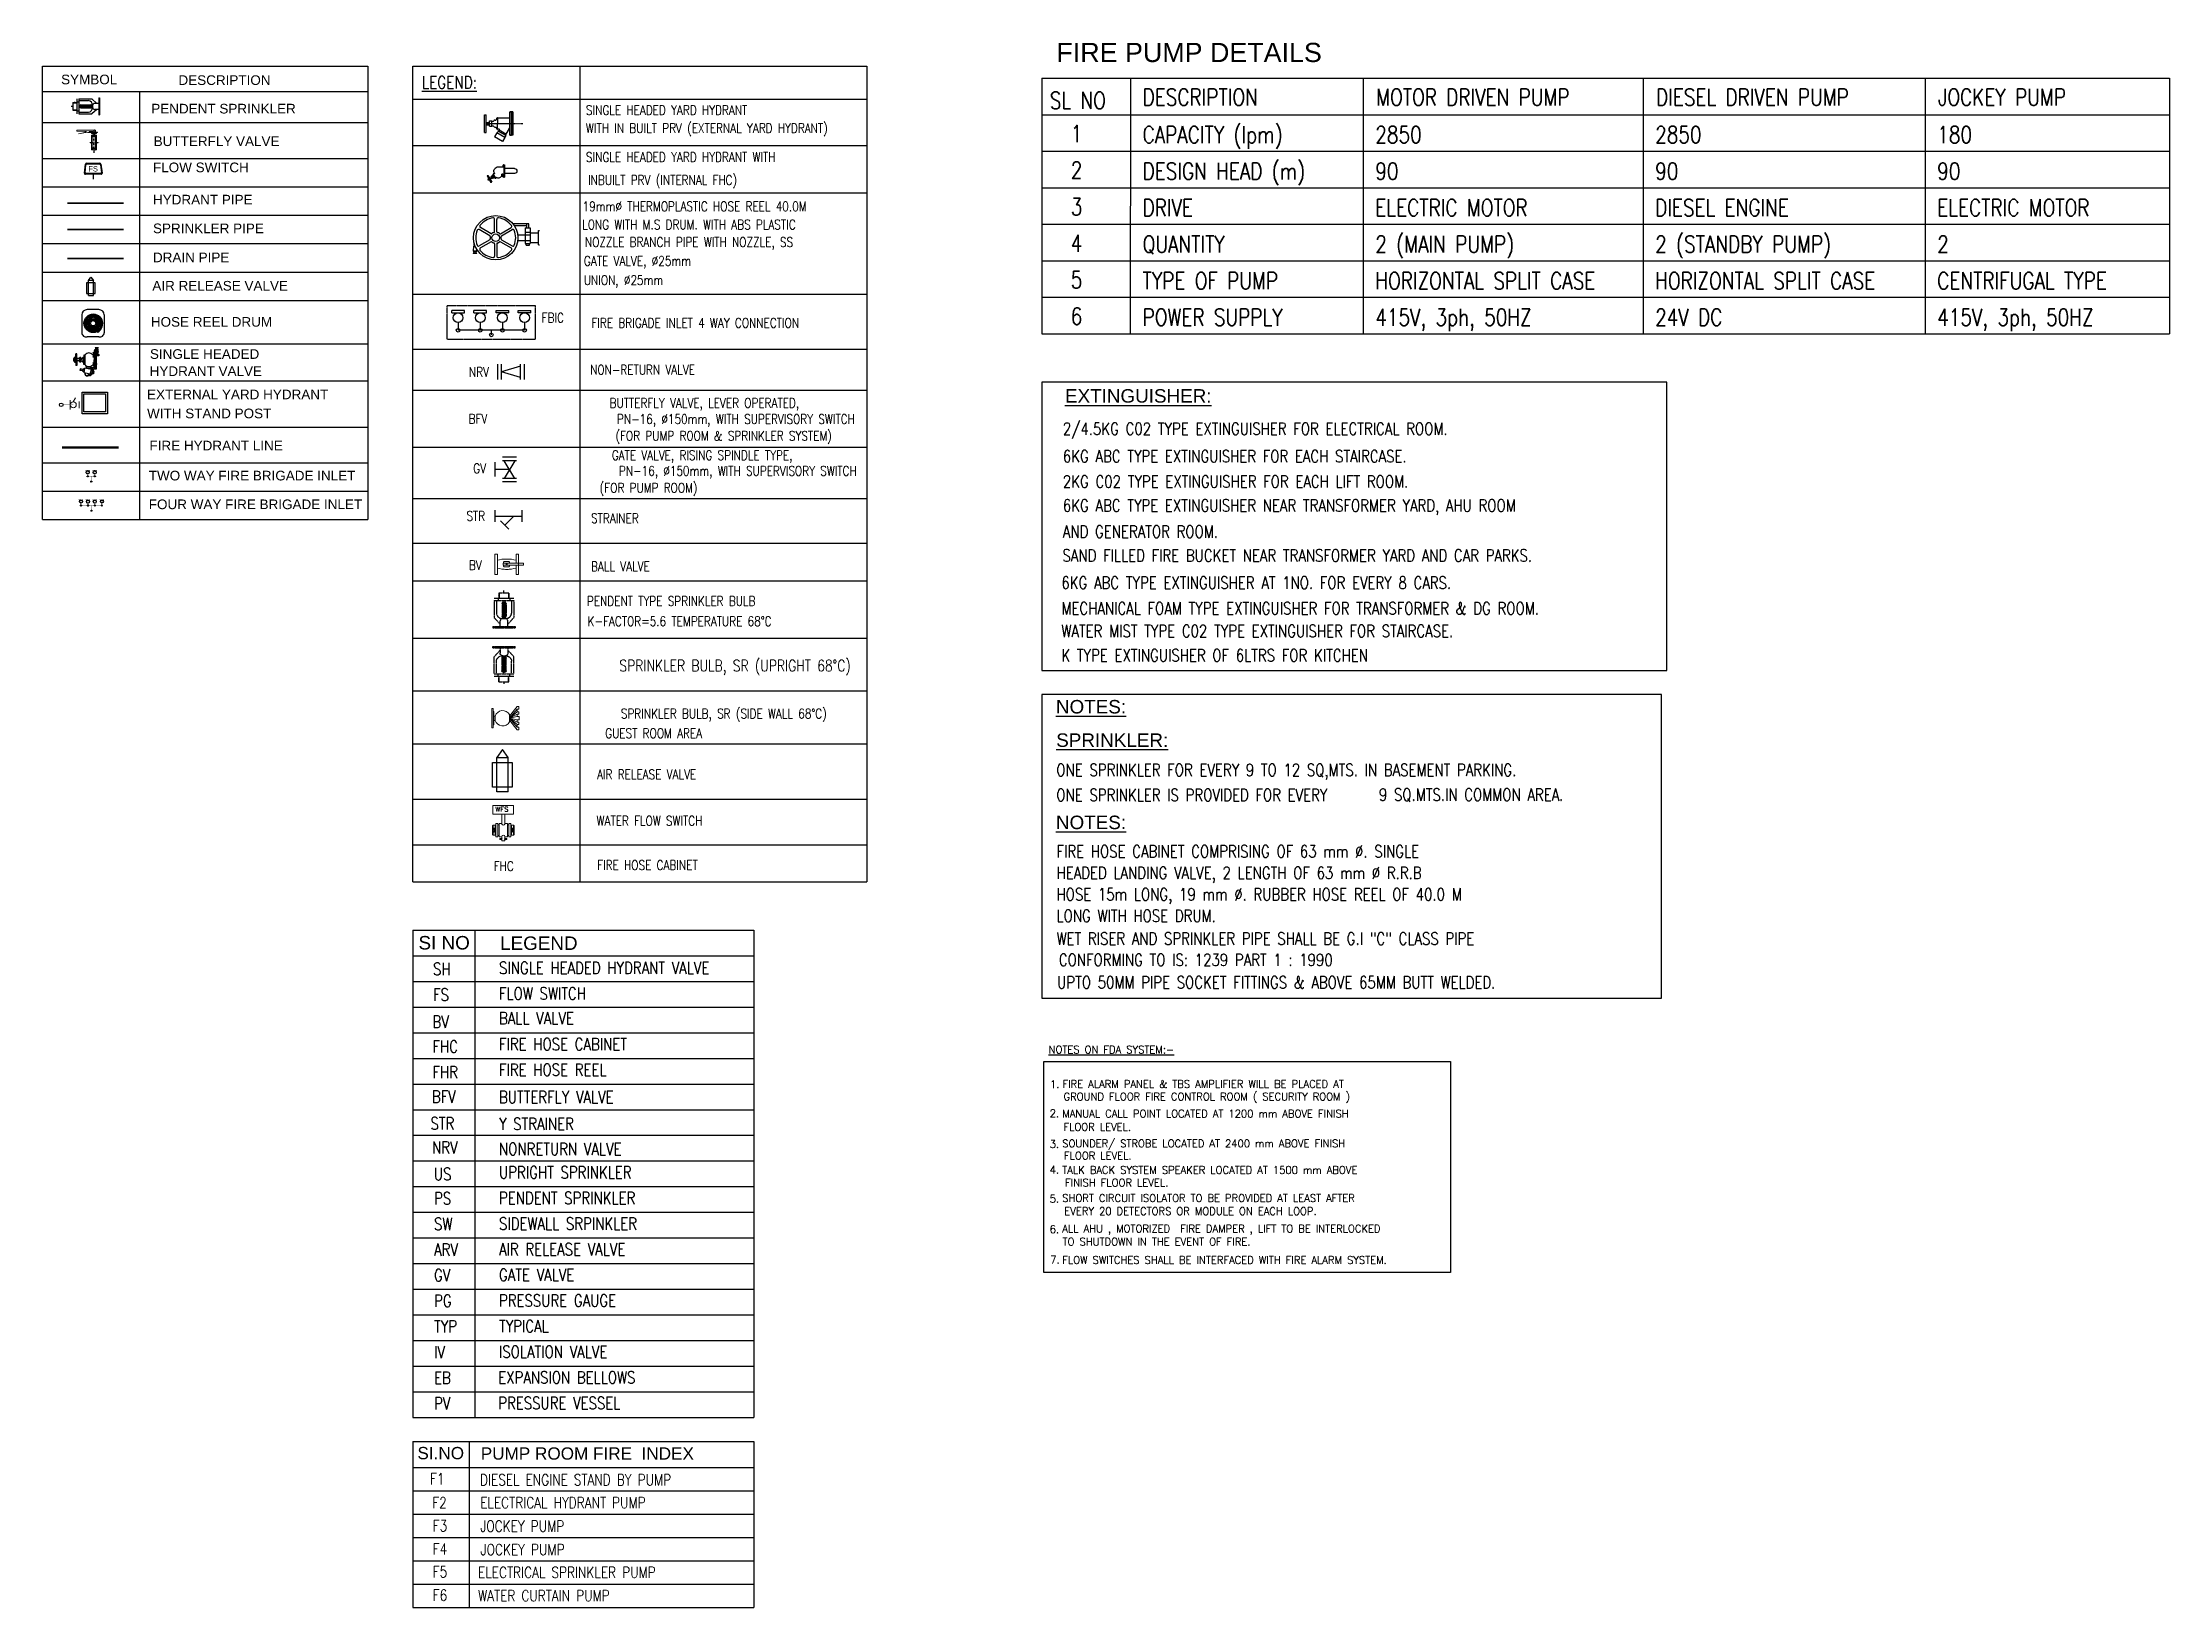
# Model space of a CAD drawing. Header units: millimetres. Extents: x -3573983 to -3087264, y -262072 to -30148.
# Drawn here: x -3573983 to -3485800, y -95015 to -30148 of the extents above; entities that cross this region are included whole.
import ezdxf
from ezdxf.enums import TextEntityAlignment as Align

# ---------------------------------------------------------------- set-up
doc = ezdxf.new("R2010")
doc.units = ezdxf.units.MM
doc.header["$LTSCALE"] = 2
doc.header["$MEASUREMENT"] = 0
for name, pattern in [('CENTER', [2, 1.25, -0.25, 0.25, -0.25]), ('CENTER2', [1.125, 0.75, -0.125, 0.125, -0.125]), ('CONTINOUS', [0]), ('DASHDOT', [1, 0.5, -0.25, 0, -0.25]), ('HIDDEN', [0.375, 0.25, -0.125]), ('PHANTOM', [2.5, 1.25, -0.25, 0.25, -0.25, 0.25, -0.25])]:
    doc.linetypes.add(name, pattern=pattern)
doc.layers.get('0').update_dxf_attribs({"color": 251})
for name, color, linetype in [('3.First Floor Plan prot$0$Firepro-notes', 7, 'Continuous'), ('3.First Floor Plan prot$0$Firepro-valves', 7, 'Continuous'), ('A-SITE DIM', 5, 'Continuous'), ('Center', 8, 'CENTER2'), ('CLGRID', 9, 'CENTER2'), ('DETAILS', 222, 'Continuous'), ('F-DIM-SPRN', 4, 'Continuous'), ('F-SPRINKLER', 40, 'PHANTOM'), ('F-SPRINKLER-PIPE', 6, 'Continuous'), ('F-TEXT', 7, 'Continuous'), ('F-VALVES', 142, 'Continuous'), ('FF-TEXT & DIMENSIONS', 251, 'Continuous'), ('FIRE HYDRANT LINE', 1, 'HIDDEN'), ('FP-DET', 8, 'Continuous'), ('FP-DRAIN', 13, 'Continuous'), ('FP-SCH-IHC', 7, 'Continuous'), ('FTEXT', 7, 'Continuous'), ('HEAD', 1, 'Continuous'), ('LV -  TEXT', 7, 'Continuous'), ('McD-FIRE-FLOW SWITCH', 6, 'Continuous'), ('MSC-FP-TEXT', 6, 'Continuous'), ('P-TEXT', 7, 'Continuous'), ('P-TEXT-PLBG', 7, 'Continuous'), ('TEXT', 6, 'Continuous')]:
    doc.layers.add(name, color=color, linetype=linetype)
for name, color, linetype, lineweight in [('F-PIPE FITTING', 4, 'Continuous', 18), ('MCD-FIRE-SANCTION', 7, 'Continuous', 9), ('McD-HVAC-BFV', 7, 'Continuous', 20), ('McD-TITLE BLOCK', 142, 'Continuous', 25), ('PHE-CWS PRM PIPES', 180, 'Continuous', 25), ('PIPE', 12, 'Continuous', 0), ('SIDE WALL EXTENDABLE SPRINKLER', 7, 'Continuous', 0), ('VALVE', 1, 'Continuous', 18)]:
    doc.layers.add(name, color=color, linetype=linetype, lineweight=lineweight)
doc.styles.add('3.First Floor Plan prot$0$FP-Text', font='arial.ttf', dxfattribs={"width": 0.9})
doc.styles.add('AMISH', font='arial.ttf', dxfattribs={"width": 0.9})
doc.styles.add('ARIAL', font='arial.ttf')
doc.styles.add('ROMAN', font='romans.shx', dxfattribs={"width": 0.8})
doc.styles.add('ROMANS', font='ROMANS.shx', dxfattribs={"oblique": 10, "height": 5})
doc.styles.add('ROOMNAMES', font='romans.shx', dxfattribs={"width": 0.8})
doc.styles.add('SIMPLEX', font='SIMPLEX.shx', dxfattribs={"width": 0.7})

msp = doc.modelspace()

# ---------------------------------------------------------------- texts
at = {"color": 7, "linetype": 'Continuous', "style": 'ROMANS', "width": 0.8}
for s, height, p in [('%%ULEGEND:', 515.99, (-3558254.6, -32057.6, -155.7)), ('WITH IN BUILT PRV (EXTERNAL YARD HYDRANT)', 397.194, (-3551450.8, -33895.1, -155.7)), ('SINGLE HEADED YARD HYDRANT', 397.194, (-3551450.8, -33149, -155.7)), ('SINGLE HEADED YARD HYDRANT WITH', 397.194, (-3551450.8, -35095.1, -155.7)), ('INBUILT PRV (INTERNAL FHC)', 397.194, (-3551365.4, -36045, -155.7)), ('19mm%%C THERMOPLASTIC HOSE REEL 40.0M ', 397.194, (-3551590.7, -37136.3, -155.7)), (' LONG WITH M.S DRUM. WITH ABS PLASTIC ', 397.194, (-3551827.6, -37893.2, -155.7)), ('NOZZLE BRANCH PIPE WITH NOZZLE, SS', 397.194, (-3551495.7, -38618.5, -155.7)), ('GATE VALVE, %%C25mm', 397.194, (-3551533.4, -39398.2, -155.7)), ('UNION, %%C25mm', 397.194, (-3551542.4, -40194.8, -155.7)), ('FBIC', 397.19, (-3553291.1, -41752.9, -155.7)), ('FIRE BRIGADE INLET 4 WAY CONNECTION', 397.194, (-3551225.8, -41966.7, -155.7)), ('NRV', 397.19, (-3556304, -44006.4, -155.7)), ('NON-RETURN VALVE', 397.194, (-3551277.6, -43907.3, -155.7)), ('BFV', 397.19, (-3556318, -45945.6, -155.7)), ('GV', 397.19, (-3556126.3, -47996.3, 233738.6)), ('STR', 397.19, (-3556408.3, -49969.4, -155.7)), ('STRAINER', 397.19, (-3551240.4, -50065.7, -155.7)), ('BV', 397.19, (-3556304.3, -52008.8, -155.7)), ('BALL VALVE', 397.19, (-3551240.4, -52062.7, -155.7)), ('PENDENT TYPE SPRINKLER BULB ', 397.194, (-3551411.4, -53499.7, -155.7)), ('K-FACTOR=5.6 TEMPERATURE 68%%DC ', 397.194, (-3551382.3, -54335.5, -155.7)), ('AIR RELEASE VALVE', 397.194, (-3550992.4, -60680.8, -155.7)), ('WATER FLOW SWITCH', 397.194, (-3551009.4, -62605.3, -155.7)), ('FHC', 397.19, (-3555277.6, -64485.2, -155.7)), ('FIRE HOSE CABINET ', 397.194, (-3550988.1, -64442.8, -155.7))]:
    msp.add_text(s, height=height, dxfattribs=at).set_placement(p)
for s, p in [('BUTTERFLY VALVE, LEVER OPERATED,', (-3542613.9, -45086.1, -343.6)), ('PN-16, %%C150mm, WITH SUPERVISORY SWITCH', (-3540305.3, -45755.4, -155.7)), ('(FOR PUMP ROOM & SPRINKLER SYSTEM)', (-3541254.5, -46449.6, -155.7)), ('GATE VALVE, RISING SPINDLE TYPE,', (-3542890.8, -47254.3, -155.7)), ('(FOR PUMP ROOM)', (-3546824.8, -48606.6, -155.7)), ('PN-16, %%C150mm, WITH SUPERVISORY SWITCH', (-3540225.6, -47904.1, -155.7)), ('SPRINKLER BULB, SR (SIDE WALL 68%%DC)', (-3541466.2, -57965.3, -155.7)), ('GUEST ROOM AREA', (-3546637.4, -58778.7, -155.7))]:
    msp.add_text(s, height=397.194, dxfattribs=at).set_placement(p, align=Align.MIDDLE_RIGHT)
at = {"layer": 'FF-TEXT & DIMENSIONS', "color": 7, "style": 'ARIAL'}
for s, p in [('SYMBOL', (-3573213.1, -31878.8)), ('DESCRIPTION', (-3568347.2, -31905.9)), ('PENDENT SPRINKLER', (-3569474.9, -33088)), ('HOSE REEL DRUM', (-3569492.2, -41926.6)), ('SINGLE HEADED ', (-3569530.3, -43259.6)), ('HYDRANT VALVE', (-3569540.5, -43969.3)), ('EXTERNAL YARD HYDRANT ', (-3569649.4, -44934.8)), ('WITH STAND POST', (-3569649.4, -45721.8))]:
    msp.add_text(s, height=400, dxfattribs=at).set_placement(p)
at = {"layer": 'FF-TEXT & DIMENSIONS', "color": 7, "char_height": 400, "width": 77408.639, "attachment_point": 1, "style": 'ARIAL'}
for s, insert in [('BUTTERFLY VALVE', (-3569374.8, -34038.2)), ('FLOW SWITCH', (-3569403.5, -35122.5)), ('HYDRANT PIPE', (-3569403.5, -36460.1)), ('SPRINKLER PIPE', (-3569403.5, -37650.8)), ('DRAIN PIPE', (-3569403.5, -38855.5)), ('AIR RELEASE VALVE ', (-3569428.9, -40029.7)), ('FIRE HYDRANT LINE', (-3569549.3, -46653.7)), ('TWO WAY FIRE BRIGADE INLET', (-3569578.1, -47898.3)), ('FOUR WAY FIRE BRIGADE INLET', (-3569578.1, -49089))]:
    msp.add_mtext(s, dxfattribs=dict(at, insert=insert))
at = {"layer": 'FTEXT', "color": 7, "style": 'SIMPLEX', "width": 0.95}
for s, p in [('%%UNOTES ON FDA SYSTEM:-', (-3532270.2, -72049.5)), (' 1.', (-3532423.8, -73484.1)), (' FIRE ALARM PANEL & TBS AMPLIFIER WILL BE PLACED AT ', (-3531903.6, -73476.1)), ('GROUND FLOOR FIRE CONTROL ROOM ( SECURITY ROOM )', (-3531650.4, -73997.7)), (' 2.', (-3532432.8, -74695.8)), (' MANUAL CALL POINT LOCATED AT 1200 mm ABOVE FINISH ', (-3531912.7, -74704.5)), ('FLOOR LEVEL.', (-3531655, -75254.5)), (' 3.', (-3532432.8, -75966.4)), (' SOUNDER/ STROBE LOCATED AT 2400 mm ABOVE FINISH ', (-3531912.7, -75942.4)), (' 4.', (-3532432.8, -77030.8)), ('FLOOR LEVEL.', (-3531633.4, -76449.1)), (' TALK BACK SYSTEM SPEAKER LOCATED AT 1500 mm ABOVE ', (-3531912.7, -77040.6)), ('FINISH FLOOR LEVEL.', (-3531589.2, -77568.4)), (' 5.', (-3532432.8, -78231.6)), (' SHORT CIRCUIT ISOLATOR TO BE PROVIDED AT LEAST AFTER ', (-3531912.7, -78207.5)), ('EVERY 20 DETECTORS OR MODULE ON EACH LOOP.', (-3531618.9, -78747.5)), (' 6.', (-3532432.8, -79496)), (' ALL AHU , MOTORIZED  FIRE DAMPER , LIFT TO BE INTERLOCKED ', (-3531912.7, -79469.9)), ('TO SHUTDOWN IN THE EVENT OF FIRE.', (-3531689.2, -80013)), (' 7.', (-3532408.4, -80758.4)), (' FLOW SWITCHES SHALL BE INTERFACED WITH FIRE ALARM SYSTEM. ', (-3531912.7, -80770.3))]:
    msp.add_text(s, height=318.72, dxfattribs=at).set_placement(p)
at = {"layer": 'MSC-FP-TEXT', "color": 7, "style": 'ROOMNAMES', "width": 0.8}
msp.add_text('SPRINKLER BULB, SR (UPRIGHT 68%%DC)', height=468.034, dxfattribs=at).set_placement((-3540470, -55975.9, -155.7), align=Align.MIDDLE_RIGHT)
at = {"layer": 'P-TEXT', "style": 'ROMANS', "width": 0.8}
for s, height, p in [('2/4.5KG C02 TYPE EXTINGUISHER FOR ELECTRICAL ROOM.', 505.658, (-3531680, -46410.8)), ('6KG ABC TYPE EXTINGUISHER FOR EACH STAIRCASE.', 505.658, (-3531680, -47547.5)), ('2KG C02 TYPE EXTINGUISHER FOR EACH LIFT ROOM.', 505.658, (-3531680, -48597.4)), ('6KG ABC TYPE EXTINGUISHER NEAR TRANSFORMER YARD, AHU ROOM', 505.658, (-3531680, -49590.4)), ('AND GENERATOR ROOM. ', 505.658, (-3531680, -50671.7)), ('SAND FILLED FIRE BUCKET NEAR TRANSFORMER YARD AND CAR PARKS.', 505.658, (-3531694.8, -51662.8)), ('6KG ABC TYPE EXTINGUISHER AT 1NO. FOR EVERY 8 CARS.', 505.658, (-3531740.9, -52792.8)), ('MECHANICAL FOAM TYPE EXTINGUISHER FOR TRANSFORMER & DG ROOM. ', 505.658, (-3531740.9, -53852.5)), ('WATER MIST TYPE C02 TYPE EXTINGUISHER FOR STAIRCASE. ', 505.658, (-3531740.9, -54794.5)), ('K TYPE EXTINGUISHER OF 6LTRS FOR KITCHEN', 505.658, (-3531740.9, -55801.5)), ('ONE SPRINKLER FOR EVERY 9 TO 12 SQ,MTS. IN BASEMENT PARKING.', 505.658, (-3531948.3, -60551)), ('ONE SPRINKLER IS PROVIDED FOR EVERY', 505.658, (-3531948.3, -61589.7)), ('9 SQ.MTS.IN COMMON AREA.', 505.658, (-3518575.5, -61576.9)), ('FIRE HOSE CABINET COMPRISING OF 63 mm %%C. SINGLE', 505.658, (-3531942.8, -63927.4)), ('HEADED LANDING VALVE, 2 LENGTH OF 63 mm %%C R.R.B ', 505.658, (-3531942.8, -64818.2)), ('HOSE 15m LONG, 19 mm %%C. RUBBER HOSE REEL OF 40.0 M', 505.658, (-3531942.8, -65709)), ('LONG WITH HOSE DRUM.', 505.658, (-3531942.8, -66599.8)), ('WET RISER AND SPRINKLER PIPE SHALL BE G.I "C" CLASS PIPE', 505.658, (-3531942.8, -67542.5)), ('SH', 505.66, (-3557792.1, -68802.3, -155.4)), ('SINGLE HEADED HYDRANT VALVE', 505.658, (-3555057.9, -68755.8, -155.7)), ('CONFORMING TO IS: 1239 PART 1 : 1990', 505.658, (-3531847.4, -68424.5)), ('FS', 505.66, (-3557792.1, -69865.1, -155.4)), ('FLOW SWITCH', 505.658, (-3555057.9, -69818.5, -155.7)), ('UPTO 50MM PIPE SOCKET FITTINGS & ABOVE 65MM BUTT WELDED.', 505.658, (-3531919, -69357.9)), ('BV', 505.66, (-3557816.1, -70989.9, -155.7)), ('BALL VALVE', 505.66, (-3555057.9, -70841.8, -155.7)), ('FIRE HOSE CABINET', 505.658, (-3555057.9, -71919, -155.7)), ('FHC', 505.66, (-3557817.5, -72018.2, -155.7)), ('FHR', 505.66, (-3557817.5, -73080.9, -155.7)), ('FIRE HOSE REEL', 505.658, (-3555057.9, -72981.7, -155.7)), ('BFV', 505.66, (-3557839.8, -74092.7, -155.7)), ('BUTTERFLY VALVE', 505.658, (-3555057.9, -74112.7, -155.7)), ('STR', 505.66, (-3557896.2, -75202.8, -155.7)), ('Y STRAINER', 505.66, (-3555057.9, -75222.3, -155.7)), ('NRV', 505.66, (-3557830.4, -76199.6, -155.7)), ('NONRETURN VALVE', 505.658, (-3555057.9, -76263.5, -155.7)), ('US', 505.66, (-3557758, -77301.3, -155.7)), ('UPRIGHT SPRINKLER', 505.658, (-3555057.9, -77232.3, -155.7)), ('PS', 505.66, (-3557751, -78308.1, -155.7)), ('PENDENT SPRINKLER', 505.658, (-3555057.9, -78295, -155.7)), ('SW', 505.66, (-3557751, -79370.8, -155.7)), ('SIDEWALL SRPINKLER', 505.658, (-3555057.9, -79357.7, -155.7)), ('ARV', 505.66, (-3557751, -80433.5, -155.7)), ('AIR RELEASE VALVE', 505.658, (-3555057.9, -80420.5, -155.7)), ('GV', 505.66, (-3557751, -81496.2, -155.7)), ('GATE VALVE', 505.66, (-3555057.9, -81483.2, -155.7)), ('PG', 505.66, (-3557751, -82558.9, -155.7)), ('PRESSURE GAUGE', 505.658, (-3555057.9, -82545.9, -155.7)), ('TYP', 505.66, (-3557751, -83621.7, -155.7)), ('TYPICAL', 505.66, (-3555057.9, -83608.6, -155.7)), ('IV', 505.66, (-3557751, -84684.4, -155.7)), ('ISOLATION VALVE', 505.658, (-3555057.9, -84671.3, -155.7)), ('EB', 505.66, (-3557751, -85747.1, -155.7)), ('EXPANSION BELLOWS', 505.658, (-3555089.2, -85734, -155.7)), ('PV', 505.66, (-3557751, -86809.8, -155.7)), ('PRESSURE VESSEL', 505.658, (-3555089.2, -86796.7, -155.7)), ('DIESEL ENGINE STAND BY PUMP', 459.689, (-3555846.8, -89955.1, -155.7)), ('ELECTRICAL HYDRANT PUMP', 459.689, (-3555835.7, -90901, -155.7)), ('JOCKEY PUMP', 459.689, (-3555835, -91876.6, -155.7)), ('JOCKEY PUMP', 459.689, (-3555824, -92848.1, -155.7)), ('ELECTRICAL SPRINKLER PUMP', 459.689, (-3555923.6, -93790.2, -155.7)), ('WATER CURTAIN PUMP', 459.689, (-3555923.6, -94756.3, -155.7))]:
    msp.add_text(s, height=height, dxfattribs=at).set_placement(p)
for s, p in [('F1', (-3557318, -89684.5, -155.7)), ('F2', (-3557223.8, -90669.1, -155.7)), ('F3', (-3557204.9, -91630.8, -155.7)), ('F4', (-3557204.9, -92596.9, -155.7)), ('F5', (-3557204.9, -93538.9, -155.7)), ('F6', (-3557204.9, -94505, -155.7))]:
    msp.add_text(s, height=459.69, dxfattribs=at).set_placement(p, align=Align.MIDDLE_RIGHT)
at = {"layer": 'P-TEXT-PLBG', "color": 0, "linetype": 'Continuous', "lineweight": 25, "ltscale": 30, "style": 'AMISH'}
msp.add_text('FIRE PUMP DETAILS ', height=796.444, dxfattribs=at).set_placement((-3531945.5, -30956.4))
at = {"layer": 'P-TEXT-PLBG', "color": 0, "linetype": 'Continuous', "lineweight": 25, "ltscale": 30}
for s, height, style, width, p in [('SL NO', 700, 'ROMAN', 0.8, (-3532221.3, -32896.6)), ('DESCRIPTION', 700, 'ROMAN', 0.8, (-3528372.2, -32762.6, 0.4)), ('MOTOR DRIVEN PUMP', 700, 'ROMAN', 0.8, (-3518689.1, -32762.6, 0.4)), ('DIESEL DRIVEN PUMP', 700, 'ROMAN', 0.8, (-3507086.2, -32762.6, 0.4)), ('JOCKEY PUMP', 700, 'ROMAN', 0.8, (-3495392.5, -32762.6, 0.4)), ('CAPACITY (lpm)', 700, 'ROMAN', 0.8, (-3528372.2, -34316.3, 0.4)), ('1', 700, 'ROMAN', 0.8, (-3531351.9, -34276.1, 0.4)), ('2850', 700, 'ROMAN', 0.8, (-3518723.9, -34316.3, 0.4)), ('2850', 700, 'ROMAN', 0.8, (-3507121, -34316.3, 0.4)), ('180', 700, 'ROMAN', 0.8, (-3495427.2, -34316.3, 0.4)), ('2', 700, 'ROMAN', 0.8, (-3531351.9, -35789.7, 0.4)), ('DESIGN HEAD (m)', 700, 'ROMAN', 0.8, (-3528372.2, -35829.8, 0.4)), ('90', 700, 'ROMAN', 0.8, (-3518723.9, -35829.8, 0.4)), ('90', 700, 'ROMAN', 0.8, (-3507121, -35829.8, 0.4)), ('90', 700, 'ROMAN', 0.8, (-3495427.2, -35829.8, 0.4)), ('3', 700, 'ROMAN', 0.8, (-3531351.9, -37303.2, 0.4)), ('DRIVE', 700, 'ROMAN', 0.8, (-3528372.2, -37343.4, 0.4)), ('ELECTRIC MOTOR', 700, 'ROMAN', 0.8, (-3518723.9, -37343.4, 0.4)), ('DIESEL ENGINE', 700, 'ROMAN', 0.8, (-3507121, -37343.4, 0.4)), ('ELECTRIC MOTOR', 700, 'ROMAN', 0.8, (-3495427.2, -37343.4, 0.4)), ('4', 700, 'ROMAN', 0.8, (-3531351.9, -38816.7, 0.4)), ('QUANTITY', 700, 'ROMAN', 0.8, (-3528372.2, -38856.9, 0.4)), ('2 (MAIN PUMP)', 700, 'ROMAN', 0.8, (-3518723.9, -38856.9, 0.4)), ('2 (STANDBY PUMP)', 700, 'ROMAN', 0.8, (-3507121, -38856.9, 0.4)), ('2', 700, 'ROMAN', 0.8, (-3495427.2, -38856.9, 0.4)), ('5', 700, 'ROMAN', 0.8, (-3531351.9, -40330.3, 0.4)), ('TYPE OF PUMP', 700, 'ROMAN', 0.8, (-3528372.2, -40370.4, 0.4)), ('HORIZONTAL SPLIT CASE ', 700, 'ROMAN', 0.8, (-3518723.9, -40370.4, 0.4)), ('HORIZONTAL SPLIT CASE ', 700, 'ROMAN', 0.8, (-3507121, -40370.4, 0.4)), ('CENTRIFUGAL TYPE', 700, 'ROMAN', 0.8, (-3495427.2, -40370.4, 0.4)), ('6', 700, 'ROMAN', 0.8, (-3531351.9, -41843.8, 0.4)), ('POWER SUPPLY', 700, 'ROMAN', 0.8, (-3528372.2, -41884, 0.4)), ('415V, 3ph, 50HZ', 700, 'ROMAN', 0.8, (-3518723.9, -41884, 0.4)), ('24V DC', 700, 'ROMAN', 0.8, (-3507121, -41884, 0.4)), ('415V, 3ph, 50HZ', 700, 'ROMAN', 0.8, (-3495427.2, -41884, 0.4)), ('%%UEXTINGUISHER:', 559.218, 'AMISH', 1, (-3531591.9, -45074.3)), ('%%uNOTES:', 559.22, 'AMISH', 1, (-3531966.5, -57958.5)), ('%%uSPRINKLER:', 559.218, 'AMISH', 1, (-3531954.9, -59343)), ('%%uNOTES:', 559.22, 'AMISH', 1, (-3531966.5, -62753.2)), ('SI NO', 559.22, 'AMISH', 1, (-3558394.7, -67741.8, -155.7)), ('LEGEND', 559.22, 'AMISH', 1, (-3555011.6, -67760, -155.7)), ('SI.NO', 508.38, 'AMISH', 1, (-3558440.1, -88871.1, -155.7)), ('PUMP ROOM FIRE  INDEX', 508.38, 'AMISH', 1, (-3555813.7, -88887.7, -155.7))]:
    msp.add_text(s, height=height, dxfattribs=dict(at, style=style, width=width)).set_placement(p)

# ---------------------------------------------------------------- blocks, each defined once
blk = doc.blocks.new('NRV')
at = {"color": 10}
for p, q in [((-84, -47.25), (84, -47.25)), ((-84, -89.25), (84, -89.25)), ((-63, -299.25), (0, -89.25)), ((63, -299.25), (0, -89.25)), ((-84, -299.25), (84, -299.25)), ((-84, -341.25), (84, -341.25))]:
    blk.add_line(p, q, dxfattribs=at)
blk = doc.blocks.new('V3')
at = {"layer": 'F-VALVES'}
for p, q in [((-97, 48), (-97, 290)), ((-97, 290), (97, 290)), ((0, 416), (-56, 339)), ((-56, 0), (-56, 339)), ((-56, 339), (56, 339)), ((56, 339), (0, 416)), ((56, 0), (56, 339)), ((97, 290), (97, 48)), ((97, 48), (-97, 48)), ((56, 0), (-56, 0))]:
    blk.add_line(p, q, dxfattribs=at)
blk = doc.blocks.new('SPR')
h = blk.add_hatch(color=1)
h.paths.add_polyline_path([(-16, 93, 0.414214), (-5, 81), (0, 81), (0, 207), (-5, 207, 0.414214), (-16, 196)])
h.paths.add_polyline_path([(0, 81), (5, 81, 0.414214), (16, 93), (16, 196, 0.414214), (5, 207), (0, 207)])
for p, q in [((-79, 239), (79, 239)), ((-79, 220), (-79, 81)), ((-79, 220), (79, 220)), ((-61, 220), (-61, 118)), ((-52, 239), (51, 239)), ((-41, 261), (-48, 261)), ((-46, 239), (-46, 220)), ((-41, 282), (-41, 239)), ((-41, 282), (40, 282)), ((-38, 282), (-38, 239)), ((-16, 196), (-16, 93)), ((-5, 207), (5, 207)), ((-1, 282), (-1, 299)), ((16, 196), (16, 93)), ((37, 282), (37, 239)), ((40, 282), (40, 239)), ((46, 239), (46, 220)), ((61, 220), (61, 118)), ((79, 220), (79, 81)), ((-90, 10), (90, 10)), ((-90, 10), (-90, 0)), ((-90, 0), (90, 0)), ((-85, 10), (-85, 0)), ((-82, 10), (-82, 0)), ((-32, 31), (-79, 81)), ((-72, 10), (-72, 0)), ((-70, 10), (-70, 0)), ((-60, 10), (-60, 0)), ((-57, 10), (-57, 0)), ((-48, 10), (-48, 0)), ((-45, 10), (-45, 0)), ((-39, 10), (-39, 0)), ((-36, 10), (-36, 0)), ((-32, 10), (-32, 52)), ((-27, 10), (-27, 0)), ((-24, 10), (-24, 0)), ((-15, 10), (-15, 0)), ((-12, 10), (-12, 0)), ((-10, 83), (-10, 74)), ((-9, 74), (9, 74)), ((-5, 81), (5, 81)), ((-3, 10), (-3, 0)), ((0, 10), (0, 0)), ((9, 10), (9, 0)), ((10, 83), (10, 74)), ((12, 10), (12, 0)), ((21, 10), (21, 0)), ((24, 10), (24, 0)), ((32, 31), (79, 81)), ((32, 10), (32, 52)), ((33, 10), (33, 0)), ((36, 10), (36, 0)), ((45, 10), (45, 0)), ((48, 10), (48, 0)), ((57, 10), (57, 0)), ((60, 10), (60, 0)), ((70, 10), (70, 0)), ((72, 10), (72, 0)), ((82, 10), (82, 0)), ((85, 10), (85, 0)), ((90, 10), (90, 0))]:
    blk.add_line(p, q)
for centre, radius, start, end in [((-5, 196), 11.2, 90, 180), ((5, 196), 11.2, 0, 90), ((-13, 123), 48.9, 186.0922, 273.0004), ((-9, 52), 22.5, 90, 180), ((-5, 93), 11.2, 180, 270), ((5, 93), 11.2, 270, 0), ((9, 52), 22.5, 0, 90), ((13, 123), 48.9, 266.9996, 353.9078)]:
    blk.add_arc(centre, radius, start, end)
blk = doc.blocks.new('WFS')
at = {"layer": 'PIPE', "color": 1}
blk.add_lwpolyline([(1737, 2025), (47, 2025), (47, 1295), (1737, 1296)], close=True, dxfattribs=at)
at = {"layer": 'VALVE', "color": 9, "ltscale": 0.5}
for p, q in [((0, 198, 0), (37, 121, 0)), ((0, 121, 0), (289, 121, 0)), ((0, 83, 0), (124, 11, 0)), ((72, 85, 0), (216, 85, 0)), ((82, 35, 0), (124, 35, 0)), ((184, 151, 0), (105, 151, 0)), ((105, 151, 0), (105, 121, 0)), ((124, 165, 0), (164, 165, 0)), ((124, 165, 0), (124, 151, 0)), ((124, 151, 0), (124, 121, 0)), ((124, 85, 0), (124, -85, 0)), ((164, 165, 0), (164, 151, 0)), ((164, 151, 0), (164, 121, 0)), ((164, 85, 0), (164, -85, 0)), ((164, 35, 0), (216, 35, 0)), ((184, 151, 0), (184, 121, 0)), ((289, 198, 0), (252, 121, 0)), ((1495, 198, 0), (1532, 121, 0)), ((1784, 121, 0), (1495, 121, 0)), ((1711, 85, 0), (1567, 85, 0)), ((1619, 35, 0), (1567, 35, 0)), ((1600, 151, 0), (1600, 121, 0)), ((1600, 151, 0), (1679, 151, 0)), ((1619, 165, 0), (1619, 151, 0)), ((1659, 165, 0), (1619, 165, 0)), ((1619, 151, 0), (1619, 121, 0)), ((1619, 85, 0), (1619, -85, 0)), ((1659, 165, 0), (1659, 151, 0)), ((1659, 151, 0), (1659, 121, 0)), ((1659, 85, 0), (1659, -85, 0)), ((1784, 83, 0), (1659, 11, 0)), ((1701, 35, 0), (1659, 35, 0)), ((1679, 151, 0), (1679, 121, 0)), ((1784, 198, 0), (1747, 121, 0)), ((0, -198, 0), (37, -121, 0)), ((0, -121, 0), (289, -121, 0)), ((72, -85, 0), (216, -85, 0)), ((164, -12, 0), (289, -84, 0)), ((289, -198, 0), (252, -121, 0)), ((1619, -12, 0), (1495, -84, 0)), ((1784, -121, 0), (1495, -121, 0)), ((1495, -198, 0), (1532, -121, 0)), ((1711, -85, 0), (1567, -85, 0)), ((1784, -198, 0), (1747, -121, 0))]:
    blk.add_line(p, q, dxfattribs=at)
at = {"layer": 'VALVE', "ltscale": 0.5}
for p, q in [((289, 543, 0), (289, -543, 0)), ((289, 543, 0), (441, 543, 0)), ((441, 543, 0), (441, -543, 0)), ((441, 434, 0), (554, 434, 0)), ((554, 543, 0), (554, -543, 0)), ((554, 543, 0), (760, 543, 0)), ((760, 543, 0), (760, 1295, 0)), ((1023, 543, 0), (1023, 1295, 0)), ((1023, 543, 0), (1230, 543, 0)), ((1230, 543, 0), (1230, -543, 0)), ((1343, 434, 0), (1230, 434, 0)), ((1343, 543, 0), (1343, -543, 0)), ((1495, 543, 0), (1343, 543, 0)), ((1495, 543, 0), (1495, -543, 0)), ((289, -543, 0), (441, -543, 0)), ((441, -434, 0), (554, -434, 0)), ((554, -543, 0), (760, -543, 0)), ((600, -697, 0), (760, -697, 0)), ((600, -762, 0), (600, -697, 0)), ((600, -762, 0), (760, -762, 0)), ((760, -543, 0), (760, -697, 0)), ((760, -762, 0), (760, -869, 0)), ((760, -869, 0), (1023, -869, 0)), ((1023, -543, 0), (1230, -543, 0)), ((1023, -543, 0), (1023, -697, 0)), ((1023, -697, 0), (1184, -697, 0)), ((1023, -762, 0), (1023, -869, 0)), ((1023, -762, 0), (1184, -762, 0)), ((1184, -762, 0), (1184, -697, 0)), ((1343, -434, 0), (1230, -434, 0)), ((1495, -543, 0), (1343, -543, 0))]:
    blk.add_line(p, q, dxfattribs=at)
at = {"layer": 'VALVE', "color": 1, "ltscale": 0.5}
for points in [[(0, -349), (0, 349), (58, 408), (230, 408), (289, 349), (289, -349), (230, -408), (58, -408)], [(1784, -349), (1784, 349), (1725, 408), (1553, 408), (1495, 349), (1495, -349), (1553, -408), (1725, -408)]]:
    blk.add_lwpolyline(points, close=True, dxfattribs=at)
at = {"layer": 'VALVE', "color": 1, "linetype": 'Continuous', "ltscale": 0.5}
for points in [[(58, 180), (58, 408)], [(230, 180), (230, 408)], [(1553, 180), (1553, 408)], [(1725, 180), (1725, 408)], [(58, -408), (58, -180)], [(230, -408), (230, -180)], [(1553, -408), (1553, -180)], [(1725, -408), (1725, -180)]]:
    blk.add_lwpolyline(points, dxfattribs=at)
at = {"layer": 'VALVE', "color": 9, "ltscale": 0.5}
for centre, radius, start, end in [((103, 274, 0), 104, 187.08387, 262.36774), ((72, 60, 0), 25, 90.00209, 191.1393), ((144, 121, 0), 73.6, 138.00583, 180.00209), ((144, 130, 0), 40.4, 60.61193, 119.39224), ((185, 274, 0), 104, 277.63644, 352.9203), ((144, 121, 0), 73.6, 0.00209, 41.99835), ((216, 60, 0), 25, 270.00209, 90.00209), ((1598, 274, 0), 104, 187.08387, 262.36774), ((1567, 60, 0), 25, 90.00209, 270.00209), ((1639, 121, 0), 73.6, 138.00583, 180.00209), ((1639, 130, 0), 40.4, 60.61193, 119.39224), ((1680, 274, 0), 104, 277.63644, 352.9203), ((1639, 121, 0), 73.6, 0.00209, 41.99835), ((1711, 60, 0), 25, 348.86487, 90.00209), ((103, -274, 0), 104, 97.63644, 172.9203), ((72, -60, 0), 25, 90.00209, 270.00209), ((144, -121, 0), 73.6, 180.00209, 221.99835), ((144, -121, 0), 34, 180.00209, 0.00209), ((144, -121, 0), 73.6, 318.00583, 0.00209), ((185, -274, 0), 104, 7.08387, 82.36774), ((216, -60, 0), 25, 270.00209, 9.12167), ((1598, -274, 0), 104, 97.63644, 172.9203), ((1567, -60, 0), 25, 170.8825, 270.00209), ((1639, -121, 0), 73.6, 180.00209, 221.99835), ((1639, -121, 0), 34, 180.00209, 0.00209), ((1639, -121, 0), 73.6, 318.00583, 0.00209), ((1680, -274, 0), 104, 7.08387, 82.36774), ((1711, -60, 0), 25, 270.00209, 90.00209)]:
    blk.add_arc(centre, radius, start, end, dxfattribs=at)
at = {"layer": 'VALVE', "ltscale": 0.5}
for centre, radius, start, end in [((892, 543, 0), 131, 180.00209, 0.00209), ((892, -543, 0), 131, 0.00209, 180.00209), ((760, -730, 0), 32.6, 270.00209, 90.00209), ((1023, -730, 0), 32.6, 90.00209, 270.00209)]:
    blk.add_arc(centre, radius, start, end, dxfattribs=at)
at = {"layer": 'FTEXT', "color": 72, "style": 'ROMANS'}
blk.add_text('WFS', height=400, rotation=0.00209, dxfattribs=at).set_placement((243, 1519, 883866))
blk = doc.blocks.new('BALL V')
at = {"layer": 'F-PIPE FITTING', "color": 140}
for p, q in [((-88, 10), (-303, 10)), ((-303, 10), (-303, -10)), ((-253, 108), (-253, 10)), ((-226, 108), (-253, 108)), ((-253, 10), (-253, -108)), ((-226, 108), (-226, 10)), ((-140, 55), (-113, 55)), ((-113, 55), (-140, 55)), ((-113, 55), (-140, 55)), ((-88, 10), (-88, -10)), ((-27, 108), (-27, -108)), ((0, 108), (-27, 108)), ((0, 108), (0, -108)), ((-88, -10), (-303, -10)), ((-226, -108), (-253, -108)), ((-226, -10), (-226, -108)), ((0, -108), (-27, -108))]:
    blk.add_line(p, q, dxfattribs=at)
for points in [[(-93, 10), (-93, 17, 0.414214), (-104, 28), (-146, 28, 0.414214), (-157, 17), (-157, 10)], [(-157, -10), (-157, -17, 0.414214), (-146, -28), (-104, -28, 0.414214), (-93, -17), (-93, -10)]]:
    blk.add_lwpolyline(points, format="xyb", dxfattribs=at)
blk.add_lwpolyline([(-119, -2), (-131, -2), (-131, 2), (-119, 2)], close=True, dxfattribs=at)
for centre, start, end in [((-126, -326), 74.8425, 105.1575), ((-126, 326), 254.8425, 285.1575)]:
    blk.add_arc(centre, 381, start, end, dxfattribs=at)
blk = doc.blocks.new('gv')
at = {"color": 10}
for p, q in [((-98, -56), (-98, 56)), ((-70, -56), (-70, 56)), ((70, -42), (-70, 42)), ((-70, -42), (70, 42)), ((56, 114), (-59, 114)), ((0, 0), (0, 114)), ((70, -56), (70, 56)), ((98, -56), (98, 56))]:
    blk.add_line(p, q, dxfattribs=at)
blk = doc.blocks.new('A$C29BB4096')
for p, q in [((25, 129, 0), (126, 129, 0)), ((25, 80, 0), (126, 80, 0)), ((126, 166, 0), (126, 43, 0)), ((133, 166, 0), (126, 166, 0)), ((126, 43, 0), (138, 43, 0)), ((133, 43, 0), (126, 43, 0)), ((133, 166, 0), (133, 43, 0)), ((133, 166, 0), (138, 166, 0)), ((133, 43, 0), (137, 43, 0)), ((142, 165, 0), (142, 147, 0)), ((142, 45, 0), (142, 70, 0)), ((143, 145, 0), (152, 145, 0)), ((143, 72, 0), (152, 72, 0)), ((206, 40, 0), (211, 37, 0)), ((211, 37, 0), (212, 35, 0)), ((212, 35, 0), (217, 32, 0)), ((243, 77, 0), (215, 30, 0)), ((215, 30, 0), (219, 28, 0)), ((246, 75, 0), (219, 28, 0)), ((223, 36, 0), (230, 32, 0)), ((228, 44, 0), (234, 40, 0)), ((229, 80, 0), (235, 77, 0)), ((230, 32, 0), (232, 32, 0)), ((248, 62, 0), (232, 32, 0)), ((235, 77, 0), (237, 77, 0)), ((237, 77, 0), (241, 75, 0)), ((237, 59, 0), (243, 55, 0)), ((248, 53, 0), (239, 37, 0)), ((239, 37, 0), (242, 35, 0)), ((252, 54, 0), (240, 33, 0)), ((240, 33, 0), (250, 28, 0)), ((241, 67, 0), (248, 63, 0)), ((243, 77, 0), (246, 75, 0)), ((252, 33, 0), (243, 38, 0)), ((248, 63, 0), (248, 62, 0)), ((248, 53, 0), (251, 51, 0)), ((258, 43, 0), (249, 48, 0)), ((250, 28, 0), (251, 28, 0)), ((262, 47, 0), (251, 28, 0)), ((252, 54, 0), (261, 48, 0)), ((254, 34, 0), (273, 23, 0)), ((294, 60, 0), (256, -6, 0)), ((258, 41, 0), (277, 30, 0)), ((261, 48, 0), (262, 47, 0)), ((302, 55, 0), (264, -11, 0)), ((278, 13, 0), (279, 12, 0)), ((290, 31, 0), (279, 12, 0)), ((281, 15, 0), (287, 12, 0)), ((283, 18, 0), (291, 13, 0)), ((287, 24, 0), (294, 20, 0)), ((287, 12, 0), (288, 12, 0)), ((288, 27, 0), (294, 24, 0)), ((294, 23, 0), (288, 12, 0)), ((289, 31, 0), (290, 31, 0)), ((290, 15, 0), (291, 14, 0)), ((294, 20, 0), (291, 13, 0)), ((292, 20, 0), (294, 19, 0)), ((294, 24, 0), (294, 23, 0)), ((297, 60, 0), (302, 57, 0)), ((257, -9, 0), (262, -12, 0))]:
    blk.add_line(p, q)
at = {"elevation": 0}
blk.add_lwpolyline([(152, 145), (203, 145)], dxfattribs=at)
for centre, radius, start, end in [((25, 105, 0), 24.5, 90, 270), ((25, 105, 0), 24.5, 90, 270), ((138, 162, 0), 4.14, 34.075, 92.7949), ((138, 47, 0), 4.14, 267.2051, 325.925), ((143, 147, 0), 1.81, 180, 270), ((143, 70, 0), 1.81, 90, 180), ((152, 70, 0), 1.81, 17.6914, 90), ((219, 80, 0), 66, 188.2911, 210.3047), ((188, 64, 0), 30.6, 213.8036, 306.256), ((190, 103, 0), 43.7, 331.3613, 72.8572), ((230, 82, 0), 1.81, 171.5063, 240), ((225, 40, 0), 9.31, 300.8516, 359.1484), ((238, 32, 0), 5.9, 46.6755, 147.0643), ((209, 65, 0), 35.5, 315.1862, 344.8138), ((239, 63, 0), 9.31, 300.8516, 359.1484), ((252, 56, 0), 5.9, 152.9357, 253.3245), ((248, 32, 0), 4.27, 286.3972, 13.6028), ((243, 45, 0), 15.3, 307.3801, 352.6199), ((257, 47, 0), 4.27, 286.3972, 13.6028), ((286, 14, 0), 2.27, 276.8699, 23.1301), ((284, 21, 0), 7.83, 302.4221, 357.5779), ((292, 23, 0), 2.27, 276.8699, 23.1301), ((296, 59, 0), 1.81, 60, 150), ((301, 56, 0), 1.81, 330, 60), ((258, -7, 0), 1.81, 150, 240), ((263, -10, 0), 1.81, 240, 330)]:
    blk.add_arc(centre, radius, start, end)
blk = doc.blocks.new('swp')
at = {"layer": 'SIDE WALL EXTENDABLE SPRINKLER', "color": 1}
for p, q in [((-175, 384), (-175, 408)), ((-175, 408), (-136, 408)), ((-30, 265), (-175, 384)), ((-136, 408), (-136, 382)), ((-136, 382), (-97, 382)), ((0, 265), (-136, 382)), ((-97, 382), (-97, 409)), ((-97, 409), (-60, 409)), ((0, 265), (-97, 382)), ((-60, 409), (-60, 383)), ((-60, 383), (-26, 383)), ((0, 269), (-60, 383)), ((-26, 383), (-26, 410)), ((-26, 410), (-10, 410)), ((0, 265), (-26, 383)), ((26, 410), (-10, 410)), ((0, 269), (60, 383)), ((0, 265), (26, 383)), ((0, 265), (136, 382)), ((0, 265), (97, 382)), ((26, 383), (26, 410)), ((60, 383), (26, 383)), ((30, 265), (175, 384)), ((97, 409), (60, 409)), ((60, 409), (60, 383)), ((97, 382), (97, 409)), ((136, 382), (97, 382)), ((175, 408), (136, 408)), ((136, 408), (136, 382)), ((175, 384), (175, 408)), ((102, 17), (-146, 17)), ((-146, 17), (-146, 0)), ((-146, 0), (0, 0)), ((-33, 28), (-102, 28)), ((-102, 28), (-102, 17)), ((56, 265), (-56, 265)), ((-33, 51), (-33, 28)), ((33, 51), (-33, 51)), ((-33, 28), (102, 28)), ((146, 0), (0, 0)), ((33, 51), (33, 28)), ((102, 28), (102, 17)), ((102, 17), (146, 17)), ((146, 17), (146, 0))]:
    blk.add_line(p, q, dxfattribs=at)
for centre, start, end in [((4, 163), 120.5759, 251.8394), ((-4, 163), 288.1605, 59.424)]:
    blk.add_arc(centre, 119, start, end, dxfattribs=at)
blk = doc.blocks.new('A$C7BC234DE')
at = {"layer": 'DETAILS'}
for p, q in [((0, 2177), (0, 363)), ((1451, 2177), (0, 2177)), ((0, 363), (1451, 363)), ((306, 2540), (726, 3122)), ((306, 0), (306, 2540)), ((1145, 2540), (306, 2540)), ((726, 3122), (1145, 2540)), ((1145, 0), (1145, 2540)), ((1451, 363), (1451, 2177)), ((306, 0), (1145, 0))]:
    blk.add_line(p, q, dxfattribs=at)
blk = doc.blocks.new('3.First Floor Plan prot$0$Flow Switch')
at = {"layer": '3.First Floor Plan prot$0$Firepro-valves', "color": 6}
for p, q in [((123, 0), (0, 0)), ((123, -200), (123, 201)), ((138, -183), (138, 184)), ((150, 225), (377, 200)), ((165, 209), (363, 187)), ((385, 162), (385, -156)), ((399, 176), (399, -169)), ((378, -193), (151, -224)), ((363, -180), (166, -207))]:
    blk.add_line(p, q, dxfattribs=at)
for centre, major_axis, start_param, end_param in [((148, 201), (-24.6, 0), 4.602896, 6.283194), ((162, 184), (-24.6, 0), 4.602896, 6.283194), ((360, 162), (-24.6, 0), 3.141615, 4.602909), ((375, 176), (-24.6, 0), 3.141615, 4.602909), ((148, -200), (24.6, 0), 3.141552, 4.848919), ((162, -183), (-24.6, 0), 0.000067, 1.707435), ((360, -156), (24.6, 0), -1.434254, -0.000029), ((375, -169), (-24.6, 0), 1.707383, 3.141608)]:
    blk.add_ellipse(centre, major_axis=major_axis, ratio=1, start_param=start_param, end_param=end_param, dxfattribs=at)
at = {"layer": '3.First Floor Plan prot$0$Firepro-notes', "color": 5, "style": '3.First Floor Plan prot$0$FP-Text', "width": 1}
blk.add_text('FS', height=136.5, rotation=270, dxfattribs=at).set_placement((191, 126))
blk = doc.blocks.new('A$C38BD222F')
at = {"color": 7}
for p, q in [((-131, 22), (-131, 0)), ((-109, 22), (-109, 0)), ((109, 22), (109, 0)), ((131, 22), (131, 0))]:
    blk.add_line(p, q, dxfattribs=at)
at = {"color": 7, "linetype": 'HIDDEN'}
for p, q in [((-106, 0), (-103, -3)), ((103, -3), (106, 0)), ((-103, -3), (103, -3))]:
    blk.add_line(p, q, dxfattribs=at)
at = {"color": 7}
blk.add_lwpolyline([(-142.5, 0), (142.5, 0), (142.5, 22), (-142.5, 22)], close=True, dxfattribs=at)
at = {"layer": 'Center', "color": 7, "linetype": 'CENTER', "ltscale": 12}
for p, q in [((-120, 27.5), (-120, -5.5)), ((120, -5.5), (120, 27.5))]:
    blk.add_line(p, q, dxfattribs=at)
blk = doc.blocks.new('BFV-150dia-SV')
at = {"color": 7, "ltscale": 0.5}
for p, q in [((-342, 236), (-342, 227)), ((-159, 215), (-342, 227)), ((20, 244), (-334, 244)), ((-130, 203), (-310, 171)), ((-184, 200), (-310, 173)), ((-310, 173), (-310, 171)), ((-178, 202), (-186, 216)), ((-178, 202), (-184, 200)), ((-170, 205), (-177, 215)), ((-150, 211), (-170, 205)), ((-121, 198), (-157, 214)), ((-96, 198), (-119, 198)), ((-96, 214), (-96, 198)), ((-28, 218), (-92, 218)), ((68, 206), (-91, 206)), ((-91, 206), (-91, 198)), ((68, 198), (-91, 198)), ((-50, 181), (-50, 198)), ((50, 181), (-50, 181)), ((-28, 198), (28, 198)), ((-28, 108), (-25, 108)), ((20, 210), (-20, 210)), ((-16, 181), (-16, 116)), ((16, 181), (16, 116)), ((28, 108), (25, 108)), ((28, 218), (28, 236)), ((50, 181), (50, 198)), ((68, 206), (68, 198)), ((-24, -108), (-28, -108)), ((-20, -112), (-20, -148)), ((-16, -152), (16, -152)), ((20, -112), (20, -148)), ((24, -108), (28, -108))]:
    blk.add_line(p, q, dxfattribs=at)
for centre, radius, start, end in [((-334, 236), 8.24, 90, 180), ((-159, 210), 4.12, 66.5524, 87.3466), ((-119, 202), 4.12, 246.5524, 270), ((-92, 214), 4.12, 90, 180), ((-20, 218), 8.24, 180, 270), ((-25, 116), 8.24, 270, 0), ((25, 116), 8.24, 180, 270), ((20, 236), 8.24, 0, 90), ((20, 218), 8.24, 270, 0), ((-24, -112), 4.12, 0, 90), ((-16, -148), 4.12, 180, 270), ((16, -148), 4.12, 270, 0), ((24, -112), 4.12, 90, 180)]:
    blk.add_arc(centre, radius, start, end, dxfattribs=at)
at = {"layer": 'Center', "color": 7, "linetype": 'CENTER2', "ltscale": 0.04}
for p, q in [((-95, 0), (103, 0)), ((0, -208), (0, 264))]:
    blk.add_line(p, q, dxfattribs=at)
at = {"color": 7, "xscale": -1, "rotation": 90}
blk.add_blockref('A$C38BD222F', (-28, 0), dxfattribs=at)
at = {"color": 7, "rotation": 270}
blk.add_blockref('A$C38BD222F', (28, 0), dxfattribs=at)
blk = doc.blocks.new('A$C33FC7467')
at = {"color": 0, "ltscale": 2, "const_width": 60.7}
for points in [[(252, 0), (0, 0)], [(868, 0), (252, 0)], [(1508, 563), (864, 565)], [(868, 1733), (868, -1733)], [(868, 1733), (1512, 1733)], [(1504, -570), (861, -568)], [(868, -1733), (1512, -1733)]]:
    blk.add_lwpolyline(points, dxfattribs=at)
at = {"color": 0, "ltscale": 2, "const_width": 60.7, "elevation": 0}
for points in [[(252, -1), (0, -1)], [(868, -1), (252, -1)], [(1508, 562), (864, 564)], [(868, 1732), (868, -1734)], [(868, 1732), (1512, 1732)], [(1757, 890), (1754, 236)], [(1757, 889), (1754, 235)], [(1754, 236), (1873, 236)], [(1754, 235), (1873, 235)], [(1876, 890), (1757, 890)], [(1876, 889), (1757, 889)], [(1761, 2058), (1758, 1404)], [(1761, 2057), (1758, 1403)], [(1758, 1404), (1877, 1403)], [(1758, 1403), (1877, 1402)], [(1880, 2058), (1761, 2058)], [(1880, 2056), (1761, 2057)], [(1873, 236), (1876, 890)], [(1873, 235), (1876, 889)], [(1877, 1403), (1880, 2058)], [(1877, 1402), (1880, 2056)], [(1504, -571), (861, -569)], [(868, -1734), (1512, -1734)], [(1753, -243), (1751, -897)], [(1753, -244), (1751, -898)], [(1751, -897), (1869, -897)], [(1751, -898), (1869, -898)], [(1872, -243), (1753, -243)], [(1872, -244), (1753, -244)], [(1760, -1408), (1758, -2062)], [(1760, -1409), (1758, -2063)], [(1758, -2062), (1877, -2063)], [(1758, -2063), (1877, -2064)], [(1879, -1408), (1760, -1408)], [(1879, -1409), (1760, -1409)], [(1869, -897), (1872, -243)], [(1869, -898), (1872, -244)], [(1877, -2063), (1879, -1408)], [(1877, -2064), (1879, -1409)]]:
    blk.add_lwpolyline(points, dxfattribs=at)
at = {"color": 0, "ltscale": 2, "extrusion": (0, 0, -1)}
for centre, major_axis, start_param, end_param in [((0, 0), (0.2, -93.3), 3.1440555, 9.4272408), ((864, 565), (66.8, -66.8), 3.9269908, 10.2101761), ((868, 1733), (66.8, -66.8), 3.9269908, 10.2101761), ((868, 1732, 0), (66.8, -66.8), 3.9269908, 10.2101761), ((864, 564, 0), (66.8, 66.8), 5.497787143781952, 11.78097245096154), ((1508, 563), (1, -249), 3.1449132, 9.4280985), ((1508, 562, 0), (1, -249), 3.1441102, 9.4272955), ((1512, 1731), (1, -249), 3.1441102, 9.4272955), ((1512, 1730, 0), (1, -249), 3.1449132, 9.4280985), ((861, -568), (66.8, -66.8), 3.9269908, 10.2101761), ((861, -569, 0), (66.8, -66.8), 3.9269908, 10.2101761), ((868, -1733), (66.8, -66.8), 3.9269908, 10.2101761), ((868, -1734, 0), (66.8, -66.8), 3.9269908, 10.2101761), ((1504, -570), (1, -249), 3.1441102, 9.4272955), ((1504, -571, 0), (1, -249), 3.1443556, 9.4275409), ((1512, -1735), (1, -249), 3.1441102, 9.4272955), ((1512, -1736, 0), (1, -249), 3.1441102, 9.4272955)]:
    blk.add_ellipse(centre, major_axis=major_axis, ratio=1, start_param=start_param, end_param=end_param, dxfattribs=at)
blk = doc.blocks.new('A$C6ecfe311')
at = {"color": 0, "ltscale": 2, "const_width": 60.7, "elevation": 0}
for points in [[(176, 1609), (-120, 1037)], [(918, 501), (-117, 1040)], [(0, 1978), (54, 2084)], [(581, 1678), (0, 1978)], [(115, 224), (-1, 0)], [(1, 1978), (55, 2083)], [(582, 1678), (1, 1978)], [(54, 2084), (635, 1784)], [(55, 2083), (636, 1783)], [(635, 1784), (581, 1678)], [(636, 1783), (582, 1678)], [(918, 501), (1215, 1072)], [(1037, 1442), (1092, 1548)], [(1618, 1142), (1037, 1442)], [(1038, 1442), (1092, 1548)], [(1619, 1142), (1038, 1442)], [(1092, 1548), (1673, 1248)], [(1092, 1548), (1674, 1248)], [(1673, 1248), (1618, 1142)], [(1674, 1248), (1619, 1142)]]:
    blk.add_lwpolyline(points, dxfattribs=at)
at = {"color": 0, "ltscale": 2, "const_width": 60.7}
for points in [[(177, 1608), (-119, 1036)], [(919, 501), (-117, 1040)], [(116, 223), (0, 0)], [(401, 770), (116, 223)], [(919, 501), (1216, 1071)]]:
    blk.add_lwpolyline(points, dxfattribs=at)
at = {"color": 0, "ltscale": 2}
for centre, major_axis, start_param, end_param in [((-120, 1037, 0), (90.1, 28.4), 5.497787143781952, 11.78097245096154), ((-119, 1036), (-28.4, 90.1), 3.9269908, 10.2101761), ((176, 1609, 0), (-220, 115), 3.1441102, 9.4272955), ((177, 1608), (-220, 116), 3.1449132, 9.4280985), ((0, 0), (-82.6, 43.3), 3.1440555, 9.4272408), ((918, 501, 0), (-28.4, 90.1), 3.9269908, 10.2101761), ((919, 501), (-28.4, 90.1), 3.9269908, 10.2101761), ((1213, 1073, 0), (-220, 116), 3.1449132, 9.4280985), ((1214, 1072), (-220, 115), 3.1441102, 9.4272955)]:
    blk.add_ellipse(centre, major_axis=major_axis, ratio=1, start_param=start_param, end_param=end_param, dxfattribs=at)
blk = doc.blocks.new('*U20')
at = {"color": 6, "linetype": 'CONTINOUS'}
for p, q in [((374, 187), (376, -188)), ((500, 126), (595, 288)), ((750, 141), (750, -140))]:
    blk.add_line(p, q, dxfattribs=at)
blk.add_circle((500, 0), 125, dxfattribs=at)
at = {"layer": 'HEAD', "linetype": 'CONTINOUS', "ltscale": 3, "const_width": 25}
blk.add_lwpolyline([(75, 0), (500, 0)], dxfattribs=at)
at = {"layer": 'HEAD', "linetype": 'CONTINOUS', "ltscale": 3}
for points in [[(867, 530), (1917, 530), (1917, -370), (867, -370)], [(942, 455), (1842, 455), (1842, -295), (942, -295)]]:
    blk.add_lwpolyline(points, close=True, dxfattribs=at)
blk.add_circle((0, 0), 75, dxfattribs=at)

# ---------------------------------------------------------------- hatches: boundary and pattern name
at = {"layer": 'DETAILS', "linetype": 'CONTINOUS'}
h = msp.add_hatch(color=160, dxfattribs=at)
h.paths.add_polyline_path([(-3571980.5, -32731.6, -0.4142136), (-3571936.2, -32775.9), (-3571936.2, -32794.8), (-3572432.5, -32794.8), (-3572432.5, -32775.9, -0.4142136), (-3572388.2, -32731.6)])
h.paths.add_polyline_path([(-3571936.2, -32794.8), (-3571936.2, -32813.7, -0.4142136), (-3571980.5, -32858), (-3572388.2, -32858, -0.4142136), (-3572432.5, -32813.7), (-3572432.5, -32794.8)])
at = {"layer": 'FP-DET'}
h = msp.add_hatch(color=6, dxfattribs=at)
h.paths.add_polyline_path([(-3572257.3, -43297.1), (-3572264.3, -43297.1), (-3572264.3, -43494.3), (-3572257.3, -43494.3)])
h.paths.add_polyline_path([(-3572264.3, -43297.1), (-3572257.3, -43297.1), (-3572257.3, -43099.9), (-3572264.3, -43099.9)])
h = msp.add_hatch(color=6, dxfattribs=at)
h.paths.add_polyline_path([(-3572664.6, -43370.5, -0.1398779), (-3572657.6, -43346, -0.0709753), (-3572664.6, -43297.1)])
h.paths.add_polyline_path([(-3572657.6, -43248.2, -0.1398779), (-3572664.6, -43223.7), (-3572664.6, -43297.1, -0.0709753)])
h = msp.add_hatch(color=6, dxfattribs=at)
h.paths.add_polyline_path([(-3572444, -43370.5, -0.1398779), (-3572437, -43346, -0.0709753), (-3572444, -43297.1)])
h.paths.add_polyline_path([(-3572437, -43248.2, -0.1398779), (-3572444, -43223.7), (-3572444, -43297.1, -0.0709753)])

# ---------------------------------------------------------------- linework, layer by layer
for points in [[(-3506644.7, -44222.6), (-3532550.1, -44222.6), (-3532550.1, -56172), (-3506644.7, -56172)], [(-3506855, -57172), (-3532550.1, -57172), (-3532550.1, -69761.5), (-3506855, -69761.5)]]:
    msp.add_lwpolyline(points, close=True)
at = {"color": 1, "elevation": -155.7}
for points in [[(-3555225.8, -49533.6), (-3555225.8, -50021.2)], [(-3555225.8, -49777.4), (-3554104.3, -49777.4)], [(-3554988.7, -49976.9), (-3554644, -50321.7)], [(-3554816.4, -50149.3), (-3554444.5, -49777.4)], [(-3554104.3, -49533.6), (-3554104.3, -50021.2)]]:
    msp.add_lwpolyline(points, dxfattribs=at)
msp.add_circle((-3571738, -42799, -15.4), 5.94)
at = {"layer": 'CLGRID', "color": 251, "linetype": 'CENTER'}
for p, q in [((-3571915.9, -42996.8, -15.4), (-3571729, -42996.8, -15.4)), ((-3571915.9, -43175.7, -15.4), (-3571729, -43175.7, -15.4)), ((-3571667.6, -42799, -15.4), (-3571808.3, -42799, -15.4)), ((-3571787.7, -42894.6, -15.4), (-3571787.7, -42842.4, -15.4)), ((-3571688.2, -42894.6, -15.4), (-3571688.2, -42842.4, -15.4)), ((-3571915.9, -43423.3, -15.4), (-3571729, -43423.3, -15.4)), ((-3571915.9, -43602.2, -15.4), (-3571729, -43602.2, -15.4))]:
    msp.add_line(p, q, dxfattribs=at)
at = {"layer": 'CLGRID', "linetype": 'CENTER2', "ltscale": 5}
msp.add_arc((-3571653.5, -43040.7, -15.4), 84.5, 179.999773, 269.999773, dxfattribs=at)
at = {"layer": 'DETAILS', "color": 160, "linetype": 'CONTINOUS'}
for p, q in [((-3572643.5, -32633.2), (-3572643.5, -32606.6)), ((-3572557.1, -32482.3), (-3572557.1, -33105.5)), ((-3572557.1, -32591.6), (-3572557.1, -32996.1)), ((-3572557.1, -32612.3), (-3572482.1, -32612.3)), ((-3572482.1, -32482.3), (-3571935.4, -32482.3)), ((-3572482.1, -32482.3), (-3572482.1, -33107.4)), ((-3572482.1, -32553.1), (-3572079.8, -32553.1)), ((-3571736.8, -32669.7), (-3571935.4, -32482.3)), ((-3571654.1, -32439.1), (-3571654.1, -33150.5)), ((-3571654.1, -32439.1), (-3571616.1, -32439.1)), ((-3571654.1, -32462), (-3571616.1, -32462)), ((-3571654.1, -32473.4), (-3571616.1, -32473.4)), ((-3571654.1, -32509.6), (-3571616.1, -32509.6)), ((-3571654.1, -32521.1), (-3571616.1, -32521.1)), ((-3571654.1, -32557.3), (-3571616.1, -32557.3)), ((-3571654.1, -32568.7), (-3571616.1, -32568.7)), ((-3571654.1, -32604.9), (-3571616.1, -32604.9)), ((-3571654.1, -32616.3), (-3571616.1, -32616.3)), ((-3571616.1, -32439.1), (-3571616.1, -33150.5)), ((-3572726, -32792.6), (-3572794.7, -32792.6)), ((-3572726, -32633.2), (-3572726, -32952.1)), ((-3572726, -32633.2), (-3572557.1, -32633.2)), ((-3572726, -32644.8), (-3572557.1, -32644.8)), ((-3572726, -32940.4), (-3572557.1, -32940.4)), ((-3572726, -32952.1), (-3572557.1, -32952.1)), ((-3572557.1, -32977.3), (-3572482.1, -32977.3)), ((-3572482.1, -33036.5), (-3572079.8, -33036.5)), ((-3572482.1, -33107.4), (-3571935.4, -33107.4)), ((-3572432.5, -32775.9), (-3572432.5, -32813.7)), ((-3572388.2, -32731.6), (-3571980.5, -32731.6)), ((-3572388.2, -32858), (-3571980.5, -32858)), ((-3571941.8, -32754.5), (-3571908.1, -32754.5)), ((-3571941.8, -32835.1), (-3571908.1, -32835.1)), ((-3571936.2, -32775.9), (-3571936.2, -32813.7)), ((-3571736.8, -32919.9), (-3571935.4, -33107.4)), ((-3571908.1, -32758.3), (-3571908.1, -32831.3)), ((-3571654.1, -32669.7), (-3571819.5, -32669.7)), ((-3571654.1, -32919.9), (-3571819.5, -32919.9)), ((-3571654.1, -32639.8), (-3571616.1, -32639.8)), ((-3571654.1, -32651.3), (-3571616.1, -32651.3)), ((-3571654.1, -32687.5), (-3571616.1, -32687.5)), ((-3571654.1, -32698.9), (-3571616.1, -32698.9)), ((-3571654.1, -32735.1), (-3571616.1, -32735.1)), ((-3571654.1, -32746.5), (-3571616.1, -32746.5)), ((-3571654.1, -32782.7), (-3571616.1, -32782.7)), ((-3571654.1, -32794.2), (-3571616.1, -32794.2)), ((-3571654.1, -32830.4), (-3571616.1, -32830.4)), ((-3571654.1, -32841.8), (-3571616.1, -32841.8)), ((-3571654.1, -32878), (-3571616.1, -32878)), ((-3571654.1, -32889.4), (-3571616.1, -32889.4)), ((-3571654.1, -32925.6), (-3571616.1, -32925.6)), ((-3571654.1, -32937.1), (-3571616.1, -32937.1)), ((-3571654.1, -32973.3), (-3571616.1, -32973.3)), ((-3571654.1, -32984.7), (-3571616.1, -32984.7)), ((-3571654.1, -33020.9), (-3571616.1, -33020.9)), ((-3571654.1, -33032.3), (-3571616.1, -33032.3)), ((-3571654.1, -33068.5), (-3571616.1, -33068.5)), ((-3571654.1, -33080), (-3571616.1, -33080)), ((-3571654.1, -33116.2), (-3571616.1, -33116.2)), ((-3571654.1, -33127.6), (-3571616.1, -33127.6)), ((-3571654.1, -33150.5), (-3571616.1, -33150.5))]:
    msp.add_line(p, q, dxfattribs=at)
at = {"layer": 'DETAILS', "color": 12}
for p, q in [((-3555663.7, -33144.6, -155.8), (-3555590.9, -33144.6, -155.8)), ((-3555663.7, -33872.1, -155.8), (-3555663.7, -33144.6, -155.8)), ((-3555590.9, -33872.1, -155.8), (-3555590.9, -33144.6, -155.8)), ((-3555590.9, -33459.9, -155.8), (-3555445.4, -33459.9, -155.8)), ((-3555445.4, -33399.2, -155.8), (-3555348.4, -33399.2, -155.8)), ((-3555445.4, -33617.5, -155.8), (-3555445.4, -33399.2, -155.8)), ((-3555348.4, -33617.5, -155.8), (-3555348.4, -33399.2, -155.8)), ((-3555348.4, -33411.4, -155.8), (-3555296.8, -33411.4, -155.8)), ((-3555226.4, -33361.2, -155.8), (-3555188.6, -33361.2, -155.8)), ((-3555130.2, -33258.4, -155.8), (-3555115.6, -33258.4, -155.8)), ((-3555115.6, -33258.4, -155.8), (-3555115.6, -33278, -155.8)), ((-3555115.6, -33278, -155.8), (-3555115.6, -33508.4, -155.8)), ((-3554611.1, -33278, -155.8), (-3555115.6, -33278, -155.8)), ((-3555115.6, -33758.3, -155.8), (-3555115.6, -33508.4, -155.8)), ((-3554611.1, -33023.3, -155.8), (-3554538.4, -33023.3, -155.8)), ((-3554611.1, -33993.4, -155.8), (-3554611.1, -33023.3, -155.8)), ((-3554480.2, -33023.3, -155.8), (-3554596.6, -33023.3, -155.8)), ((-3554538.4, -33993.4, -155.8), (-3554538.4, -33023.3, -155.8)), ((-3554538.4, -33023.3, -155.8), (-3554538.4, -33993.4, -155.8)), ((-3554480.2, -33023.3, -155.8), (-3554480.2, -33993.4, -155.8)), ((-3555663.7, -33872.1, -155.8), (-3555590.9, -33872.1, -155.8)), ((-3555590.9, -33556.9, -155.8), (-3555445.4, -33556.9, -155.8)), ((-3555445.4, -33617.5, -155.8), (-3555348.4, -33617.5, -155.8)), ((-3555348.4, -33605.4, -155.8), (-3555296.8, -33605.4, -155.8)), ((-3555152, -33892.9, -155.8), (-3555249.1, -34060.9, -155.8)), ((-3554913, -34255, -155.8), (-3555249.1, -34060.9, -155.8)), ((-3555226.4, -33655.5, -155.8), (-3555188.6, -33655.5, -155.8)), ((-3554816, -34086.9, -155.8), (-3555152, -33892.9, -155.8)), ((-3555090.9, -33816.2, -155.8), (-3555139.4, -33900.2, -155.8)), ((-3555130.2, -33758.3, -155.8), (-3555115.6, -33758.3, -155.8)), ((-3555059.8, -33738.8, -155.8), (-3555115.6, -33738.8, -155.8)), ((-3554780.1, -33995.6, -155.8), (-3555090.9, -33816.2, -155.8)), ((-3555038.6, -33774.1, -155.8), (-3555045.7, -33786.3, -155.8)), ((-3554776.8, -33941.5, -155.8), (-3555045.7, -33786.3, -155.8)), ((-3554816, -34086.9, -155.8), (-3554913, -34255, -155.8)), ((-3554780.1, -33995.6, -155.8), (-3554828.6, -34079.7, -155.8)), ((-3554639.8, -33704.1, -155.8), (-3554776.8, -33941.5, -155.8)), ((-3554611.1, -33993.4, -155.8), (-3554538.4, -33993.4, -155.8)), ((-3554480.2, -33993.4, -155.8), (-3554596.6, -33993.4, -155.8))]:
    msp.add_line(p, q, dxfattribs=at)
at = {"layer": 'DETAILS', "linetype": 'CONTINOUS'}
for p, q in [((-3572357, -41439), (-3572357, -42174.5)), ((-3571645.2, -41217.5), (-3572135.6, -41217.5)), ((-3571423.7, -41439), (-3571423.7, -42174.5)), ((-3571645.2, -42347.4), (-3572135.6, -42347.4))]:
    msp.add_line(p, q, dxfattribs=at)
at = {"layer": 'DETAILS', "color": 8, "linetype": 'CONTINOUS'}
for p, q in [((-3571598.9, -41988.3), (-3571708.5, -42125.1)), ((-3571568.1, -42013), (-3571677.7, -42149.7))]:
    msp.add_line(p, q, dxfattribs=at)
at = {"layer": 'DETAILS', "color": 251, "linetype": 'CENTER', "ltscale": 7}
msp.add_lwpolyline([(-3555596, -33501.9), (-3554485.3, -33501.9)], dxfattribs=at)
at = {"layer": 'DETAILS', "color": 5, "linetype": 'CONTINOUS', "const_width": 66.7, "elevation": 0}
msp.add_lwpolyline([(-3572957.7, -39102.1), (-3570613.8, -39102.1)], dxfattribs=at)
at = {"layer": 'DETAILS', "color": 8, "linetype": 'CONTINOUS'}
for radius in [384.9, 353.1, 317.8, 275.4, 233, 187.1, 148.3, 109.3]:
    msp.add_circle((-3571880.6, -41784.9), radius, dxfattribs=at)
at = {"layer": 'DETAILS', "color": 160, "linetype": 'CONTINOUS'}
for centre, radius, start, end in [((-3572100.2, -32744.4), 192.4, 356.999625, 83.90776), ((-3572388.2, -32775.9), 44.3, 90, 180), ((-3572388.2, -32813.7), 44.3, 180, 270), ((-3572100.2, -32845.2), 192.4, 276.09224, 3.000375), ((-3571980.5, -32775.9), 44.3, 0, 90), ((-3571980.5, -32813.7), 44.3, 270, 0), ((-3571819.5, -32758.3), 88.6, 90, 180), ((-3571819.5, -32831.3), 88.6, 180, 270)]:
    msp.add_arc(centre, radius, start, end, dxfattribs=at)
at = {"layer": 'DETAILS', "color": 12}
for centre, radius, start, end in [((-3555304.9, -33381.3, -155.8), 31.1, 285.003838, 347.551151), ((-3555224, -33422.1, -155.8), 60.9, 92.246621, 145.95753), ((-3555195.5, -33325.5, -155.8), 36.4, 280.992048, 341.157504), ((-3556939.4, -32595, -155.8), 1927, 337.34309, 339.862801), ((-3555304.9, -33635.4, -155.8), 31.1, 12.448849, 74.996162), ((-3555224, -33594.6, -155.8), 60.9, 214.04247, 267.753379), ((-3555195.5, -33691.2, -155.8), 36.4, 18.842496, 79.007952), ((-3556939.4, -34421.8, -155.8), 1927, 20.137199, 22.65691), ((-3554982.3, -33931.4, -155.8), 158.4, 113.57714, 133.292758), ((-3555060.1, -33762.9, -155.8), 24.2, 327.473908, 89.168515), ((-3554934.2, -33959.2, -155.8), 158.4, 346.707242, 6.42286), ((-3554612.2, -33724.7, -155.8), 34.5, 88.307588, 156.758699)]:
    msp.add_arc(centre, radius, start, end, dxfattribs=at)
at = {"layer": 'DETAILS', "linetype": 'CONTINOUS'}
for centre, radius, start, end in [((-3572135.6, -41439), 221.5, 90, 180), ((-3571645.2, -41439), 221.5, 0, 90), ((-3572172.6, -42166.6), 184.6, 182.449326, 281.580208), ((-3571608.1, -42166.6), 184.6, 258.419792, 357.550674)]:
    msp.add_arc(centre, radius, start, end, dxfattribs=at)
at = {"layer": 'DETAILS', "color": 8, "linetype": 'CONTINOUS'}
for centre, radius, start, end in [((-3571686.7, -42129.4), 22.2, 168.646491, 293.92196), ((-3571585.8, -42045.7), 20.1, 331.787775, 130.780675)]:
    msp.add_arc(centre, radius, start, end, dxfattribs=at)
at = {"layer": 'F-DIM-SPRN', "color": 9, "linetype": 'Continuous', "lineweight": 25, "ltscale": 30}
for p, q in [((-3532550.1, -31627.9), (-3485799.8, -31627.9)), ((-3532550.1, -31627.9), (-3532550.1, -42222.6)), ((-3528877.5, -31627.9), (-3528895, -42222.6)), ((-3519229.2, -31627.9), (-3519229.2, -42222.6)), ((-3495932.6, -31627.9), (-3495932.6, -42222.6)), ((-3485799.8, -31627.9), (-3485799.8, -42222.6)), ((-3532550.1, -33141.4), (-3485799.8, -33141.4)), ((-3532550.1, -34655), (-3485799.8, -34655)), ((-3532550.1, -36168.5), (-3485799.8, -36168.5)), ((-3532550.1, -37682), (-3485799.8, -37682)), ((-3532550.1, -39195.6), (-3485799.8, -39195.6)), ((-3532550.1, -40709.1), (-3485799.8, -40709.1)), ((-3532550.1, -42222.6), (-3485799.8, -42222.6)), ((-3558633.5, -66942.9, -155.7), (-3558633.5, -87134.5, -155.7)), ((-3558633.5, -66942.9, -155.7), (-3544498.5, -66942.9, -155.7)), ((-3556054.8, -66942.9, -155.7), (-3556054.8, -87134.5, -155.7)), ((-3544498.5, -66942.9, -155.7), (-3544498.5, -87134.5, -155.7)), ((-3558633.5, -68005.6, -155.7), (-3544498.5, -68005.6, -155.7)), ((-3558633.5, -68005.6, -155.7), (-3544498.5, -68005.6, -155.7)), ((-3558633.5, -69068.3, -155.7), (-3544498.5, -69068.3, -155.7)), ((-3558633.5, -70131.1, -155.7), (-3544498.5, -70131.1, -155.7)), ((-3558633.5, -71193.8, -155.7), (-3544498.5, -71193.8, -155.7)), ((-3558633.5, -72256.5, -155.7), (-3544498.5, -72256.5, -155.7)), ((-3558633.5, -73319.2, -155.7), (-3544498.5, -73319.2, -155.7)), ((-3558633.5, -74381.9, -155.7), (-3544498.5, -74381.9, -155.7)), ((-3558633.5, -75444.6, -155.7), (-3544498.5, -75444.6, -155.7)), ((-3558633.5, -76507.4, -155.7), (-3544498.5, -76507.4, -155.7)), ((-3558633.5, -77570.1, -155.7), (-3544498.5, -77570.1, -155.7)), ((-3558633.5, -78632.8, -155.7), (-3544498.5, -78632.8, -155.7)), ((-3558633.5, -79695.5, -155.7), (-3544498.5, -79695.5, -155.7)), ((-3558633.5, -79695.5, -155.7), (-3544498.5, -79695.5, -155.7)), ((-3558633.5, -80758.2, -155.7), (-3544498.5, -80758.2, -155.7)), ((-3558633.5, -81820.9, -155.7), (-3544498.5, -81820.9, -155.7)), ((-3558633.5, -82883.6, -155.7), (-3544498.5, -82883.6, -155.7)), ((-3558633.5, -83946.4, -155.7), (-3544498.5, -83946.4, -155.7)), ((-3558633.5, -85009.1, -155.7), (-3544498.5, -85009.1, -155.7)), ((-3558633.5, -86071.8, -155.7), (-3544498.5, -86071.8, -155.7)), ((-3558633.5, -87134.5, -155.7), (-3544498.5, -87134.5, -155.7)), ((-3558633.5, -88134.5, -155.7), (-3558633.5, -95015, -155.7)), ((-3558633.5, -88134.5, -155.7), (-3544498.5, -88134.5, -155.7)), ((-3556289.2, -88134.5, -155.7), (-3556289.2, -95015, -155.7)), ((-3544498.5, -88134.5, -155.7), (-3544498.5, -95015, -155.7)), ((-3558633.5, -89218.3, -155.7), (-3544498.5, -89218.3, -155.7)), ((-3558633.5, -90184.4, -155.7), (-3544498.5, -90184.4, -155.7)), ((-3558633.5, -91150.6, -155.7), (-3544498.5, -91150.6, -155.7)), ((-3558633.5, -91150.6, -155.7), (-3544498.5, -91150.6, -155.7)), ((-3558633.5, -92116.7, -155.7), (-3544498.5, -92116.7, -155.7)), ((-3558633.5, -92116.7, -155.7), (-3544498.5, -92116.7, -155.7)), ((-3558633.5, -93082.8, -155.7), (-3544498.5, -93082.8, -155.7)), ((-3558633.5, -93082.8, -155.7), (-3544498.5, -93082.8, -155.7)), ((-3558633.5, -93082.8, -155.7), (-3544498.5, -93082.8, -155.7)), ((-3558633.5, -94048.9, -155.7), (-3544498.5, -94048.9, -155.7)), ((-3558633.5, -94048.9, -155.7), (-3544498.5, -94048.9, -155.7)), ((-3558633.5, -95015, -155.7), (-3544498.5, -95015, -155.7)), ((-3558633.5, -95015, -155.7), (-3544498.5, -95015, -155.7))]:
    msp.add_line(p, q, dxfattribs=at)
at = {"layer": 'F-DIM-SPRN', "color": 0, "linetype": 'Continuous', "lineweight": 25, "ltscale": 30}
msp.add_line((-3507626.3, -31627.9), (-3507626.3, -42222.6), dxfattribs=at)
at = {"layer": 'F-SPRINKLER-PIPE', "color": 33, "linetype": 'DASHDOT', "ltscale": 2.5}
msp.add_line((-3554485.3, -33501.9, -155.8), (-3554071.6, -33501.9, -155.8), dxfattribs=at)
at = {"layer": 'F-TEXT', "color": 0, "linetype": 'ByBlock', "ltscale": 10}
for p, q in [((-3551705.6, -31131.8, -155.7), (-3551705.6, -64942.9, -155.7)), ((-3558633.5, -32500.8, -155.7), (-3539812.2, -32500.8, -155.7)), ((-3558633.5, -34413.1, -155.7), (-3539812.2, -34413.1, -155.7)), ((-3558633.5, -36382.2, -155.7), (-3539812.2, -36382.2, -155.7)), ((-3558633.5, -40579.8, -155.7), (-3539812.2, -40579.8, -155.7)), ((-3558633.5, -40579.8, -155.7), (-3539812.2, -40579.8, -155.7)), ((-3558633.5, -40579.8, -155.7), (-3539812.2, -40579.8, -155.7)), ((-3558633.5, -42854.1, -155.7), (-3539812.2, -42854.1, -155.7)), ((-3558633.5, -42854.1, -155.7), (-3539812.2, -42854.1, -155.7)), ((-3558633.5, -44561.6, -155.7), (-3539812.2, -44561.6, -155.7)), ((-3558633.5, -46919.8, -155.7), (-3539812.2, -46919.8, -155.7)), ((-3558633.5, -49049.5, -155.7), (-3539812.2, -49049.5, -155.7)), ((-3558633.5, -50895.6, -155.7), (-3539812.2, -50895.6, -155.7)), ((-3558633.5, -52464.1, -155.7), (-3539812.2, -52464.1, -155.7)), ((-3558633.5, -54834.1, -155.7), (-3539812.2, -54834.1, -155.7)), ((-3558633.5, -57027, -155.7), (-3539812.2, -57027, -155.7)), ((-3558633.5, -57027, -155.7), (-3539812.2, -57027, -155.7)), ((-3558633.5, -57027, -155.7), (-3539812.2, -57027, -155.7)), ((-3558633.5, -59219.9, -155.7), (-3539812.2, -59219.9, -155.7)), ((-3558633.5, -61507.1, -155.7), (-3539812.2, -61507.1, -155.7)), ((-3558633.5, -63399, -155.7), (-3539812.2, -63399, -155.7)), ((-3558633.5, -64942.9, -155.7), (-3539812.2, -64942.9, -155.7))]:
    msp.add_line(p, q, dxfattribs=at)
at = {"layer": 'F-TEXT', "linetype": 'HIDDEN', "ltscale": 5}
for p, q in [((-3553549.1, -41058, -155.7), (-3557202.6, -41058, -155.7)), ((-3557202.6, -42442.5, -155.7), (-3557202.6, -41058, -155.7)), ((-3553549.1, -42442.5, -155.7), (-3553549.1, -41058, -155.7)), ((-3557202.6, -42442.5, -155.7), (-3553549.1, -42442.5, -155.7))]:
    msp.add_line(p, q, dxfattribs=at)
at = {"layer": 'F-TEXT'}
for p, q in [((-3556487.9, -41257.1, -155.7), (-3557018.2, -41257.1, -155.7)), ((-3557018.2, -41351.7, -155.7), (-3557018.2, -41257.1, -155.7)), ((-3557018.2, -41351.7, -155.7), (-3556487.9, -41351.7, -155.7)), ((-3556487.9, -41351.7, -155.7), (-3556487.9, -41257.1, -155.7)), ((-3555569.7, -41259.3, -155.7), (-3556100.1, -41259.3, -155.7)), ((-3556100.1, -41353.9, -155.7), (-3556100.1, -41259.3, -155.7)), ((-3556100.1, -41353.9, -155.7), (-3555569.7, -41353.9, -155.7)), ((-3555569.7, -41353.9, -155.7), (-3555569.7, -41259.3, -155.7)), ((-3555181.9, -41351.7, -155.7), (-3555181.9, -41257.1, -155.7)), ((-3555181.9, -41257.1, -155.7), (-3554651.6, -41257.1, -155.7)), ((-3554651.6, -41351.7, -155.7), (-3555181.9, -41351.7, -155.7)), ((-3554651.6, -41351.7, -155.7), (-3554651.6, -41257.1, -155.7)), ((-3554263.8, -41259.3, -155.7), (-3553733.4, -41259.3, -155.7)), ((-3554263.8, -41353.9, -155.7), (-3554263.8, -41259.3, -155.7)), ((-3553733.4, -41353.9, -155.7), (-3554263.8, -41353.9, -155.7)), ((-3553733.4, -41353.9, -155.7), (-3553733.4, -41259.3, -155.7)), ((-3556753.1, -41756.8, -155.7), (-3556753.1, -42076.9, -155.7)), ((-3553998.6, -42076.9, -155.7), (-3556753.1, -42076.9, -155.7)), ((-3555834.9, -41756.8, -155.7), (-3555834.9, -42076.9, -155.7)), ((-3555375.8, -42076.9, -155.7), (-3555375.8, -42268.1, -155.7)), ((-3554916.7, -41756.8, -155.7), (-3554916.7, -42076.9, -155.7)), ((-3553998.6, -41756.8, -155.7), (-3553998.6, -42076.9, -155.7))]:
    msp.add_line(p, q, dxfattribs=at)
at = {"layer": 'F-TEXT', "color": 0, "linetype": 'ByBlock', "ltscale": 10, "elevation": -155.7}
msp.add_lwpolyline([(-3558633.5, -64942.9), (-3558633.5, -31131.8), (-3539812.2, -31131.8), (-3539812.2, -64942.9)], dxfattribs=at)
at = {"layer": 'F-TEXT'}
for centre, radius in [((-3556753.1, -41555.3, -155.7), 201.4), ((-3555834.9, -41555.3, -155.7), 201.4), ((-3554916.7, -41555.3, -155.7), 201.4), ((-3553998.6, -41555.3, -155.7), 201.4), ((-3556753.1, -42076.9, -155.7), 76.5), ((-3555834.9, -42076.9, -155.7), 76.5), ((-3555375.8, -42268.1, -155.7), 76.5), ((-3554916.7, -42076.9, -155.7), 76.5), ((-3553998.6, -42076.9, -155.7), 76.5)]:
    msp.add_circle(centre, radius, dxfattribs=at)
at = {"layer": 'FF-TEXT & DIMENSIONS', "color": 8, "ltscale": 2}
for p, q in [((-3573982.6, -49923.3), (-3573982.6, -31131.8)), ((-3573982.6, -31131.8), (-3560493.5, -31131.8)), ((-3560493.5, -31131.8), (-3560493.5, -49923.3)), ((-3573982.6, -32170.7), (-3560493.5, -32170.7)), ((-3569963.3, -32170.7), (-3569963.3, -49923.3)), ((-3573982.6, -33468.6), (-3560493.5, -33468.6)), ((-3573982.6, -33468.6), (-3560493.5, -33468.6)), ((-3573982.6, -34952.3), (-3560493.5, -34952.3)), ((-3573982.6, -36129.6), (-3560493.5, -36129.6)), ((-3573982.6, -37306.9), (-3560493.5, -37306.9)), ((-3573982.6, -38484.2), (-3560493.5, -38484.2)), ((-3573982.6, -39661.6), (-3560493.5, -39661.6)), ((-3573982.6, -40838.9), (-3560493.5, -40838.9)), ((-3573982.6, -42637.2), (-3560493.5, -42637.2)), ((-3573982.6, -44175.5), (-3560493.5, -44175.5)), ((-3573982.6, -46084.2), (-3560493.5, -46084.2)), ((-3573982.6, -46084.2), (-3560493.5, -46084.2)), ((-3573982.6, -47567.8), (-3560493.5, -47567.8)), ((-3573982.6, -48745.1), (-3560493.5, -48745.1)), ((-3573982.6, -49923.3), (-3560493.5, -49923.3))]:
    msp.add_line(p, q, dxfattribs=at)
at = {"layer": 'FP-DET', "color": 6}
for p, q in [((-3572615.7, -43199.3, -15.4), (-3572657.6, -43199.3, -15.4)), ((-3572605.9, -43163.1, -15.4), (-3572615.7, -43163.1, -15.4)), ((-3572615.7, -43431.1, -15.4), (-3572615.7, -43163.1, -15.4)), ((-3572605.9, -43297.1, -15.4), (-3572605.9, -43052.5, -15.4)), ((-3572565.5, -43052.5, -15.4), (-3572605.9, -43052.5, -15.4)), ((-3572565.5, -43346, -15.4), (-3572565.5, -43052.5, -15.4)), ((-3572395, -43199.3, -15.4), (-3572437, -43199.3, -15.4)), ((-3572395, -43395, -15.4), (-3572395, -43199.3, -15.4)), ((-3572264.3, -43199.3, -15.4), (-3572306.2, -43199.3, -15.4)), ((-3572217, -43099.9, -15.4), (-3572264.3, -43099.9, -15.4)), ((-3572264.3, -43099.9, -15.4), (-3572264.3, -43297.1, -15.4)), ((-3572257.3, -43099.9, -15.4), (-3572257.3, -43297.1, -15.4)), ((-3572217, -43502.9, -15.4), (-3572217, -43091.4, -15.4)), ((-3571847.6, -43125.8, -15.4), (-3571840.5, -43125.8, -15.4)), ((-3571846.7, -43023.4, -15.4), (-3571846.7, -43297.1, -15.4)), ((-3571825.3, -43023.4, -15.4), (-3571846.7, -43023.4, -15.4)), ((-3571840.5, -42917.3, -15.4), (-3571840.5, -43681.8, -15.4)), ((-3571757.1, -42917.3, -15.4), (-3571840.5, -42917.3, -15.4)), ((-3571825.3, -42917.3, -15.4), (-3571825.3, -43297.1, -15.4)), ((-3571825.3, -42917.3, -15.4), (-3571772.3, -42917.3, -15.4)), ((-3571798.8, -42917.3, -15.4), (-3571798.8, -43681.8, -15.4)), ((-3571772.3, -42917.3, -15.4), (-3571772.3, -43297.1, -15.4)), ((-3571757.1, -42917.3, -15.4), (-3571757.1, -43681.8, -15.4)), ((-3571757.1, -43129.6, -15.4), (-3571716.5, -43129.6, -15.4)), ((-3572680.1, -43297.1, -15.4), (-3572680.1, -43248.2, -15.4)), ((-3572664.6, -43248.2, -15.4), (-3572680.1, -43248.2, -15.4)), ((-3572680.1, -43346, -15.4), (-3572680.1, -43297.1, -15.4)), ((-3572664.6, -43346, -15.4), (-3572680.1, -43346, -15.4)), ((-3572664.6, -43370.5, -15.4), (-3572664.6, -43223.7, -15.4)), ((-3572615.7, -43248.2, -15.4), (-3572657.6, -43248.2, -15.4)), ((-3572615.7, -43346, -15.4), (-3572657.6, -43346, -15.4)), ((-3572615.7, -43395, -15.4), (-3572657.6, -43395, -15.4)), ((-3572615.7, -43362.4, -15.4), (-3572615.7, -43231.8, -15.4)), ((-3572605.9, -43431.1, -15.4), (-3572615.7, -43431.1, -15.4)), ((-3572605.9, -43297.1, -15.4), (-3572605.9, -43541.7, -15.4)), ((-3572565.5, -43541.7, -15.4), (-3572605.9, -43541.7, -15.4)), ((-3572565.5, -43248.2, -15.4), (-3572565.5, -43541.7, -15.4)), ((-3572444, -43248.2, -15.4), (-3572565.5, -43248.2, -15.4)), ((-3572444, -43346, -15.4), (-3572565.5, -43346, -15.4)), ((-3572444, -43370.5, -15.4), (-3572444, -43223.7, -15.4)), ((-3572395, -43248.2, -15.4), (-3572437, -43248.2, -15.4)), ((-3572395, -43346, -15.4), (-3572437, -43346, -15.4)), ((-3572395, -43395, -15.4), (-3572437, -43395, -15.4)), ((-3572418.9, -43744.3, -15.4), (-3572405.1, -43672, -15.4)), ((-3572397.4, -43748.4, -15.4), (-3572418.9, -43744.3, -15.4)), ((-3572383.6, -43676.2, -15.4), (-3572405.1, -43672, -15.4)), ((-3572397.4, -43748.4, -15.4), (-3572383.6, -43676.2, -15.4)), ((-3572305.5, -43756.9, -15.4), (-3572395.7, -43739.6, -15.4)), ((-3572395, -43362.4, -15.4), (-3572395, -43231.8, -15.4)), ((-3572295.1, -43702.2, -15.4), (-3572385.3, -43685, -15.4)), ((-3572383.5, -43237.1, -15.4), (-3572377.4, -43237.1, -15.4)), ((-3572383.5, -43237.1, -15.4), (-3572383.5, -43297.1, -15.4)), ((-3572383.5, -43357.1, -15.4), (-3572383.5, -43297.1, -15.4)), ((-3572383.5, -43357.1, -15.4), (-3572377.4, -43357.1, -15.4)), ((-3572377.4, -43237.1, -15.4), (-3572377.4, -43297.1, -15.4)), ((-3572377.4, -43357.1, -15.4), (-3572377.4, -43297.1, -15.4)), ((-3572308.9, -43774.5, -15.4), (-3572291.7, -43684.5, -15.4)), ((-3572305.3, -43789.4, -15.4), (-3572308.9, -43774.5, -15.4)), ((-3572264.3, -43248.2, -15.4), (-3572306.2, -43248.2, -15.4)), ((-3572264.3, -43346, -15.4), (-3572306.2, -43346, -15.4)), ((-3572264.3, -43395, -15.4), (-3572306.2, -43395, -15.4)), ((-3572305.3, -43789.4, -15.4), (-3572282.9, -43672, -15.4)), ((-3572253.1, -43799.3, -15.4), (-3572305.3, -43789.4, -15.4)), ((-3572282.9, -43672, -15.4), (-3572291.7, -43684.5, -15.4)), ((-3572230.7, -43682, -15.4), (-3572282.9, -43672, -15.4)), ((-3572264.3, -43494.3, -15.4), (-3572264.3, -43297.1, -15.4)), ((-3572217, -43494.3, -15.4), (-3572264.3, -43494.3, -15.4)), ((-3572260.5, -43837.7, -15.4), (-3572223.4, -43643.6, -15.4)), ((-3572004.6, -43891.5, -15.4), (-3572260.5, -43837.7, -15.4)), ((-3572257.3, -43494.3, -15.4), (-3572257.3, -43297.1, -15.4)), ((-3571959.2, -43699.1, -15.4), (-3572223.4, -43643.6, -15.4)), ((-3572178.2, -43624.9, -15.4), (-3572183.8, -43651.9, -15.4)), ((-3571993.1, -43663.8, -15.4), (-3572178.2, -43624.9, -15.4)), ((-3572004.6, -43891.5, -15.4), (-3571959.2, -43699.1, -15.4)), ((-3571993.1, -43663.8, -15.4), (-3571998.8, -43690.8, -15.4)), ((-3571955.7, -43881.9, -15.4), (-3571955.2, -43880.5, -15.4)), ((-3571910.3, -43856.4, -15.4), (-3571909.2, -43855.3, -15.4)), ((-3571847.6, -43473.3, -15.4), (-3571840.5, -43473.3, -15.4)), ((-3571846.7, -43570.8, -15.4), (-3571846.7, -43297.1, -15.4)), ((-3571825.3, -43570.8, -15.4), (-3571846.7, -43570.8, -15.4)), ((-3571757.1, -43681.8, -15.4), (-3571840.5, -43681.8, -15.4)), ((-3571825.3, -43677, -15.4), (-3571825.3, -43297.1, -15.4)), ((-3571825.3, -43677, -15.4), (-3571772.3, -43677, -15.4)), ((-3571772.3, -43677, -15.4), (-3571772.3, -43297.1, -15.4)), ((-3571757.1, -43467.4, -15.4), (-3571716.5, -43467.4, -15.4))]:
    msp.add_line(p, q, dxfattribs=at)
at = {"layer": 'FP-DET', "color": 6, "ltscale": 11}
for p, q in [((-3571674.9, -42855.5, -15.4), (-3571801, -42855.5, -15.4)), ((-3571801, -42881, -15.4), (-3571801, -42855.5, -15.4)), ((-3571674.9, -42868.3, -15.4), (-3571801, -42868.3, -15.4)), ((-3571801, -42881, -15.4), (-3571674.9, -42881, -15.4)), ((-3571655.5, -42958.3, -15.4), (-3571757.1, -42958.3, -15.4)), ((-3571674.9, -42881, -15.4), (-3571674.9, -42855.5, -15.4))]:
    msp.add_line(p, q, dxfattribs=at)
at = {"layer": 'FP-DET', "color": 6, "ltscale": 11, "elevation": -15.4}
for points in [[(-3571757.1, -42983.5), (-3571655.5, -42983.5), (-3571655.5, -42958.3)], [(-3571757.1, -42970.9), (-3571655.5, -42970.9)]]:
    msp.add_lwpolyline(points, dxfattribs=at)
at = {"layer": 'FP-DET', "color": 6}
for centre, radius, start, end in [((-3572618.2, -43223.7, -15.4), 46.3, 148.148766, 211.850779), ((-3572397.6, -43223.7, -15.4), 46.3, 148.148766, 211.850779), ((-3572381.7, -43143.1, -15.4), 94.1, 272.623143, 323.349629), ((-3572266.9, -43223.7, -15.4), 46.3, 148.148766, 211.850779), ((-3572060.7, -43217.4, -15.4), 200.8, 38.637435, 141.115048), ((-3571891.1, -43081.9, -15.4), 16.3, 218.637435, 342.270521), ((-3571851.4, -42937.5, -15.4), 188.4, 254.473543, 271.166196), ((-3571594.4, -43176.7, -15.4), 295.2, 148.711651, 162.270521), ((-3572489.7, -43297.1, -15.4), 174.9, 163.760653, 196.238893), ((-3572618.2, -43370.5, -15.4), 46.3, 148.148766, 211.850779), ((-3572269, -43297.1, -15.4), 174.9, 163.760653, 196.238893), ((-3572397.6, -43370.5, -15.4), 46.3, 148.148766, 211.850779), ((-3572385.3, -43225.6, -15.4), 11.6, 212.291628, 278.868376), ((-3572385.3, -43368.6, -15.4), 11.6, 81.131169, 147.707917), ((-3572381.7, -43451.1, -15.4), 94.1, 36.649916, 87.376402), ((-3572138.3, -43297.1, -15.4), 174.9, 163.760653, 196.238893), ((-3572266.9, -43370.5, -15.4), 46.3, 148.148766, 211.850779), ((-3572140.7, -43876.9, -15.4), 88.3, 159.186865, 357.089082), ((-3572140.6, -43876.5, -15.4), 78.3, 158.390016, 357.885931), ((-3572060.7, -43376.8, -15.4), 200.8, 218.884498, 321.36211), ((-3572259.7, -43611.4, -15.4), 107.2, 349.995083, 45.563578), ((-3571817.1, -43693.6, -15.4), 198.8, 159.05771, 170.16212), ((-3571999.4, -43625, -15.4), 4.08, 80.258888, 159.372896), ((-3571999, -43624, -15.4), 4.08, 81.120325, 159.05771), ((-3571996.5, -43607.9, -15.4), 13.3, 260.258888, 48.632079), ((-3571996.5, -43607.8, -15.4), 12.3, 261.120325, 47.770642), ((-3571985.5, -43595.7, -15.4), 4.08, 149.833257, 227.770642), ((-3571985, -43594.8, -15.4), 4.08, 149.518071, 228.632079), ((-3571817.1, -43693.6, -15.4), 198.8, 128.101131, 149.833257), ((-3571891.1, -43512.4, -15.4), 16.3, 17.729024, 141.36211), ((-3571594.4, -43417.5, -15.4), 295.2, 197.729024, 211.287894)]:
    msp.add_arc(centre, radius, start, end, dxfattribs=at)
for points, knots in [([(-3572028.8, -43927.4, -15.4), (-3572029.8, -43929.5, -15.4), (-3572032, -43933.5, -15.4), (-3572038.5, -43939.7, -15.4), (-3572056.8, -43938.4, -15.4), (-3572066.8, -43937.2, -15.4), (-3572074.9, -43932.8, -15.4), (-3572079.5, -43925.7, -15.4), (-3572080.4, -43918.8, -15.4), (-3572080.1, -43914.7, -15.4), (-3572079.8, -43913.2, -15.4)], [3.2633399, 3.2633399, 3.2633399, 3.2633399, 3.6586384, 4.0814785, 4.7677784, 5.321524, 5.8429435, 6.3169505, 6.7568956, 7.0326528, 7.0326528, 7.0326528, 7.0326528]), ([(-3572079.8, -43913.2, -15.4), (-3572079.7, -43912.8, -15.4), (-3572077.8, -43909.1, -15.4), (-3572075.3, -43903.2, -15.4), (-3572067.8, -43896, -15.4), (-3572057.7, -43895.1, -15.4), (-3572039.4, -43898.5, -15.4), (-3572031.4, -43902.9, -15.4), (-3572026.8, -43910.1, -15.4), (-3572025.6, -43918.6, -15.4), (-3572026.6, -43924.3, -15.4), (-3572027.3, -43927.4, -15.4)], [3.6965582, 3.6965582, 3.6965582, 3.6965582, 3.7628485, 4.4045112, 4.8273513, 5.5136512, 6.0673969, 6.5888164, 7.0628233, 7.5027685, 8.0657109, 8.0657109, 8.0657109, 8.0657109]), ([(-3572027.3, -43927.4, -15.4), (-3572028.3, -43929.4, -15.4), (-3572030.5, -43933.5, -15.4), (-3572036.9, -43939.7, -15.4), (-3572047, -43940.6, -15.4), (-3572065.2, -43937.2, -15.4), (-3572073.3, -43932.8, -15.4), (-3572077.9, -43925.7, -15.4), (-3572079.1, -43917.1, -15.4), (-3572078, -43911.5, -15.4), (-3572077.4, -43908.3, -15.4)], [3.2633399, 3.2633399, 3.2633399, 3.2633399, 3.6586384, 4.0814785, 4.7677784, 5.321524, 5.8429435, 6.3169505, 6.7568956, 7.319838, 7.319838, 7.319838, 7.319838]), ([(-3572059.4, -43895.5, -15.4), (-3572059.1, -43895.5, -15.4), (-3572047.3, -43897.8, -15.4), (-3572041, -43898.5, -15.4), (-3572032.9, -43902.9, -15.4), (-3572028.3, -43910.1, -15.4), (-3572027.1, -43918.6, -15.4), (-3572028.2, -43924.3, -15.4), (-3572028.8, -43927.4, -15.4)], [5.4631832, 5.4631832, 5.4631832, 5.4631832, 5.5070617, 6.0608074, 6.5822269, 7.0562338, 7.496179, 8.0591214, 8.0591214, 8.0591214, 8.0591214]), ([(-3572031.7, -43949.5, -15.4), (-3572031.8, -43949.2, -15.4), (-3572032.6, -43945, -15.4), (-3572034.1, -43938.9, -15.4), (-3572032.6, -43928.6, -15.4), (-3572025.2, -43921.7, -15.4), (-3572008.5, -43913.4, -15.4), (-3571999.4, -43912, -15.4), (-3571991.4, -43914.9, -15.4), (-3571985.3, -43920.9, -15.4), (-3571982.7, -43926.1, -15.4), (-3571981.3, -43929, -15.4)], [3.6965582, 3.6965582, 3.6965582, 3.6965582, 3.7628485, 4.4045112, 4.8273513, 5.5136512, 6.0673969, 6.5888164, 7.0628233, 7.5027685, 8.0657109, 8.0657109, 8.0657109, 8.0657109]), ([(-3571981.3, -43929, -15.4), (-3571980.9, -43931.2, -15.4), (-3571980.2, -43935.7, -15.4), (-3571981.5, -43944.6, -15.4), (-3571988.9, -43951.4, -15.4), (-3572005.6, -43959.8, -15.4), (-3572014.6, -43961.2, -15.4), (-3572022.6, -43958.3, -15.4), (-3572028.8, -43952.2, -15.4), (-3572031.3, -43947.1, -15.4), (-3572032.8, -43944.2, -15.4)], [3.2633399, 3.2633399, 3.2633399, 3.2633399, 3.6586384, 4.0814785, 4.7677784, 5.321524, 5.8429435, 6.3169505, 6.7568956, 7.319838, 7.319838, 7.319838, 7.319838]), ([(-3571982.5, -43929.9, -15.4), (-3571982.1, -43932.1, -15.4), (-3571981.4, -43936.7, -15.4), (-3571982.8, -43945.6, -15.4), (-3571998.1, -43955.6, -15.4), (-3572006.8, -43960.7, -15.4), (-3572015.9, -43962.2, -15.4), (-3572023.9, -43959.3, -15.4), (-3572028.8, -43954.4, -15.4), (-3572031, -43950.9, -15.4), (-3572031.7, -43949.5, -15.4)], [3.2633399, 3.2633399, 3.2633399, 3.2633399, 3.6586384, 4.0814785, 4.7677784, 5.321524, 5.8429435, 6.3169505, 6.7568956, 7.0326528, 7.0326528, 7.0326528, 7.0326528]), ([(-3572026.2, -43923.1, -15.4), (-3572026, -43922.9, -15.4), (-3572015.3, -43917.6, -15.4), (-3572009.8, -43914.3, -15.4), (-3572000.7, -43912.9, -15.4), (-3571992.7, -43915.8, -15.4), (-3571986.5, -43921.9, -15.4), (-3571984, -43927, -15.4), (-3571982.5, -43929.9, -15.4)], [5.4631832, 5.4631832, 5.4631832, 5.4631832, 5.5070617, 6.0608074, 6.5822269, 7.0562338, 7.496179, 8.0591214, 8.0591214, 8.0591214, 8.0591214]), ([(-3571986.7, -43924.9, -15.4), (-3571987, -43924.6, -15.4), (-3571989.8, -43921.5, -15.4), (-3571994.4, -43917.2, -15.4), (-3571998.6, -43907.6, -15.4), (-3571996, -43897.9, -15.4), (-3571986.5, -43881.9, -15.4), (-3571979.6, -43875.8, -15.4), (-3571971.3, -43874, -15.4), (-3571962.9, -43875.8, -15.4), (-3571957.9, -43878.8, -15.4), (-3571955.2, -43880.5, -15.4)], [3.6965582, 3.6965582, 3.6965582, 3.6965582, 3.7628485, 4.4045112, 4.8273513, 5.5136512, 6.0673969, 6.5888164, 7.0628233, 7.5027685, 8.0657109, 8.0657109, 8.0657109, 8.0657109]), ([(-3571996.2, -43899.6, -15.4), (-3571996.2, -43899.3, -15.4), (-3571989.9, -43889.1, -15.4), (-3571987, -43883.4, -15.4), (-3571980.1, -43877.3, -15.4), (-3571971.8, -43875.5, -15.4), (-3571963.4, -43877.3, -15.4), (-3571958.5, -43880.3, -15.4), (-3571955.7, -43881.9, -15.4)], [5.4631832, 5.4631832, 5.4631832, 5.4631832, 5.5070617, 6.0608074, 6.5822269, 7.0562338, 7.496179, 8.0591214, 8.0591214, 8.0591214, 8.0591214]), ([(-3571955.2, -43880.5, -15.4), (-3571953.6, -43882.1, -15.4), (-3571950.6, -43885.6, -15.4), (-3571947, -43893.8, -15.4), (-3571949.6, -43903.5, -15.4), (-3571959.1, -43919.5, -15.4), (-3571966, -43925.6, -15.4), (-3571974.3, -43927.4, -15.4), (-3571982.7, -43925.6, -15.4), (-3571987.7, -43922.6, -15.4), (-3571990.4, -43920.9, -15.4)], [3.2633399, 3.2633399, 3.2633399, 3.2633399, 3.6586384, 4.0814785, 4.7677784, 5.321524, 5.8429435, 6.3169505, 6.7568956, 7.319838, 7.319838, 7.319838, 7.319838]), ([(-3571952.9, -43648.8, -15.4), (-3571953.3, -43648.9, -15.4), (-3571957.4, -43649.7, -15.4), (-3571963.6, -43651.2, -15.4), (-3571973.9, -43649.7, -15.4), (-3571980.7, -43642.3, -15.4), (-3571989.1, -43625.6, -15.4), (-3571990.5, -43616.5, -15.4), (-3571987.6, -43608.5, -15.4), (-3571981.5, -43602.4, -15.4), (-3571976.4, -43599.8, -15.4), (-3571973.5, -43598.4, -15.4)], [3.6965582, 3.6965582, 3.6965582, 3.6965582, 3.7628485, 4.4045112, 4.8273513, 5.5136512, 6.0673969, 6.5888164, 7.0628233, 7.5027685, 8.0657109, 8.0657109, 8.0657109, 8.0657109]), ([(-3571979.4, -43643.3, -15.4), (-3571979.5, -43643.1, -15.4), (-3571984.9, -43632.4, -15.4), (-3571988.1, -43626.9, -15.4), (-3571989.5, -43617.8, -15.4), (-3571986.6, -43609.8, -15.4), (-3571980.6, -43603.6, -15.4), (-3571975.4, -43601.1, -15.4), (-3571972.5, -43599.6, -15.4)], [5.4631832, 5.4631832, 5.4631832, 5.4631832, 5.5070617, 6.0608074, 6.5822269, 7.0562338, 7.496179, 8.0591214, 8.0591214, 8.0591214, 8.0591214]), ([(-3571955.7, -43881.9, -15.4), (-3571954.1, -43883.6, -15.4), (-3571951.1, -43887, -15.4), (-3571947.5, -43895.2, -15.4), (-3571955.1, -43912, -15.4), (-3571959.6, -43920.9, -15.4), (-3571966.5, -43927, -15.4), (-3571974.8, -43928.9, -15.4), (-3571981.6, -43927.4, -15.4), (-3571985.3, -43925.6, -15.4), (-3571986.7, -43924.9, -15.4)], [3.2633399, 3.2633399, 3.2633399, 3.2633399, 3.6586384, 4.0814785, 4.7677784, 5.321524, 5.8429435, 6.3169505, 6.7568956, 7.0326528, 7.0326528, 7.0326528, 7.0326528]), ([(-3571973.5, -43598.4, -15.4), (-3571971.3, -43598, -15.4), (-3571966.7, -43597.3, -15.4), (-3571957.9, -43598.6, -15.4), (-3571951, -43606, -15.4), (-3571942.7, -43622.6, -15.4), (-3571941.2, -43631.7, -15.4), (-3571944.1, -43639.7, -15.4), (-3571950.2, -43645.9, -15.4), (-3571955.4, -43648.4, -15.4), (-3571958.2, -43649.9, -15.4)], [3.2633399, 3.2633399, 3.2633399, 3.2633399, 3.6586384, 4.0814785, 4.7677784, 5.321524, 5.8429435, 6.3169505, 6.7568956, 7.319838, 7.319838, 7.319838, 7.319838]), ([(-3571972.5, -43599.6, -15.4), (-3571970.3, -43599.2, -15.4), (-3571965.8, -43598.5, -15.4), (-3571956.9, -43599.8, -15.4), (-3571946.8, -43615.2, -15.4), (-3571941.7, -43623.9, -15.4), (-3571940.3, -43633, -15.4), (-3571943.2, -43641, -15.4), (-3571948.1, -43645.9, -15.4), (-3571951.5, -43648.1, -15.4), (-3571952.9, -43648.8, -15.4)], [3.2633399, 3.2633399, 3.2633399, 3.2633399, 3.6586384, 4.0814785, 4.7677784, 5.321524, 5.8429435, 6.3169505, 6.7568956, 7.0326528, 7.0326528, 7.0326528, 7.0326528]), ([(-3571962.6, -43883.2, -15.4), (-3571962.7, -43882.8, -15.4), (-3571963.7, -43878.7, -15.4), (-3571965.7, -43872.7, -15.4), (-3571964.8, -43862.3, -15.4), (-3571957.8, -43855, -15.4), (-3571937.4, -43841.6, -15.4), (-3571928.4, -43839.6, -15.4), (-3571920.2, -43841.9, -15.4), (-3571913.7, -43847.6, -15.4), (-3571910.8, -43852.5, -15.4), (-3571909.2, -43855.3, -15.4)], [3.6965582, 3.6965582, 3.6965582, 3.6965582, 3.7628485, 4.4045112, 4.8273513, 5.5136512, 6.0673969, 6.5888164, 7.0628233, 7.5027685, 8.0657109, 8.0657109, 8.0657109, 8.0657109]), ([(-3571909.2, -43855.3, -15.4), (-3571908.6, -43857.5, -15.4), (-3571907.6, -43862, -15.4), (-3571908.4, -43871, -15.4), (-3571915.3, -43878.3, -15.4), (-3571935.8, -43891.7, -15.4), (-3571944.7, -43893.7, -15.4), (-3571952.9, -43891.3, -15.4), (-3571959.4, -43885.7, -15.4), (-3571962.3, -43880.7, -15.4), (-3571964, -43877.9, -15.4)], [3.2633399, 3.2633399, 3.2633399, 3.2633399, 3.6586384, 4.0814785, 4.7677784, 5.321524, 5.8429435, 6.3169505, 6.7568956, 7.319838, 7.319838, 7.319838, 7.319838]), ([(-3571910.3, -43856.4, -15.4), (-3571909.8, -43858.6, -15.4), (-3571908.7, -43863.1, -15.4), (-3571909.5, -43872, -15.4), (-3571928.6, -43887, -15.4), (-3571936.9, -43892.7, -15.4), (-3571945.9, -43894.7, -15.4), (-3571954.1, -43892.4, -15.4), (-3571959.3, -43887.8, -15.4), (-3571961.7, -43884.5, -15.4), (-3571962.6, -43883.2, -15.4)], [3.2633399, 3.2633399, 3.2633399, 3.2633399, 3.6586384, 4.0814785, 4.7677784, 5.321524, 5.8429435, 6.3169505, 6.7568956, 7.0326528, 7.0326528, 7.0326528, 7.0326528]), ([(-3571958.8, -43856.4, -15.4), (-3571958.6, -43856.2, -15.4), (-3571943.8, -43846.2, -15.4), (-3571938.5, -43842.6, -15.4), (-3571929.6, -43840.6, -15.4), (-3571921.4, -43843, -15.4), (-3571914.9, -43848.6, -15.4), (-3571912, -43853.6, -15.4), (-3571910.3, -43856.4, -15.4)], [5.4631832, 5.4631832, 5.4631832, 5.4631832, 5.5070617, 6.0608074, 6.5822269, 7.0562338, 7.496179, 8.0591214, 8.0591214, 8.0591214, 8.0591214]), ([(-3571913.3, -43679.6, -15.4), (-3571913.6, -43679.7, -15.4), (-3571917.8, -43680.5, -15.4), (-3571923.9, -43682, -15.4), (-3571934.2, -43680.5, -15.4), (-3571941.1, -43673.1, -15.4), (-3571949.4, -43656.4, -15.4), (-3571950.8, -43647.3, -15.4), (-3571947.9, -43639.3, -15.4), (-3571941.9, -43633.2, -15.4), (-3571936.7, -43630.6, -15.4), (-3571933.8, -43629.2, -15.4)], [3.6965582, 3.6965582, 3.6965582, 3.6965582, 3.7628485, 4.4045112, 4.8273513, 5.5136512, 6.0673969, 6.5888164, 7.0628233, 7.5027685, 8.0657109, 8.0657109, 8.0657109, 8.0657109]), ([(-3571939.7, -43674.1, -15.4), (-3571939.9, -43673.9, -15.4), (-3571945.2, -43663.2, -15.4), (-3571948.5, -43657.7, -15.4), (-3571949.9, -43648.6, -15.4), (-3571947, -43640.6, -15.4), (-3571940.9, -43634.4, -15.4), (-3571935.8, -43631.9, -15.4), (-3571932.9, -43630.4, -15.4)], [5.4631832, 5.4631832, 5.4631832, 5.4631832, 5.5070617, 6.0608074, 6.5822269, 7.0562338, 7.496179, 8.0591214, 8.0591214, 8.0591214, 8.0591214]), ([(-3571933.8, -43629.2, -15.4), (-3571931.6, -43628.8, -15.4), (-3571927.1, -43628.1, -15.4), (-3571918.2, -43629.4, -15.4), (-3571911.4, -43636.8, -15.4), (-3571903, -43653.4, -15.4), (-3571901.6, -43662.5, -15.4), (-3571904.5, -43670.5, -15.4), (-3571910.6, -43676.7, -15.4), (-3571915.7, -43679.2, -15.4), (-3571918.6, -43680.7, -15.4)], [3.2633399, 3.2633399, 3.2633399, 3.2633399, 3.6586384, 4.0814785, 4.7677784, 5.321524, 5.8429435, 6.3169505, 6.7568956, 7.319838, 7.319838, 7.319838, 7.319838]), ([(-3571932.9, -43630.4, -15.4), (-3571930.7, -43630, -15.4), (-3571926.1, -43629.3, -15.4), (-3571917.2, -43630.6, -15.4), (-3571907.2, -43646, -15.4), (-3571902.1, -43654.7, -15.4), (-3571900.6, -43663.8, -15.4), (-3571903.5, -43671.8, -15.4), (-3571908.4, -43676.7, -15.4), (-3571911.9, -43678.9, -15.4), (-3571913.3, -43679.6, -15.4)], [3.2633399, 3.2633399, 3.2633399, 3.2633399, 3.6586384, 4.0814785, 4.7677784, 5.321524, 5.8429435, 6.3169505, 6.7568956, 7.0326528, 7.0326528, 7.0326528, 7.0326528]), ([(-3571896.1, -43730, -15.4), (-3571896.5, -43729.9, -15.4), (-3571900.6, -43729.4, -15.4), (-3571907, -43729, -15.4), (-3571916.3, -43724.4, -15.4), (-3571920.6, -43715.2, -15.4), (-3571925.5, -43691.3, -15.4), (-3571924.1, -43682.2, -15.4), (-3571918.9, -43675.4, -15.4), (-3571911.2, -43671.5, -15.4), (-3571905.5, -43670.6, -15.4), (-3571902.4, -43670.1, -15.4)], [3.6965582, 3.6965582, 3.6965582, 3.6965582, 3.7628485, 4.4045112, 4.8273513, 5.5136512, 6.0673969, 6.5888164, 7.0628233, 7.5027685, 8.0657109, 8.0657109, 8.0657109, 8.0657109]), ([(-3571919.6, -43716.7, -15.4), (-3571919.7, -43716.4, -15.4), (-3571923.5, -43699, -15.4), (-3571925, -43692.7, -15.4), (-3571923.5, -43683.6, -15.4), (-3571918.3, -43676.9, -15.4), (-3571910.7, -43672.9, -15.4), (-3571905, -43672, -15.4), (-3571901.8, -43671.6, -15.4)], [5.4631832, 5.4631832, 5.4631832, 5.4631832, 5.5070617, 6.0608074, 6.5822269, 7.0562338, 7.496179, 8.0591214, 8.0591214, 8.0591214, 8.0591214]), ([(-3571892, -43784.7, -15.4), (-3571892.4, -43784.6, -15.4), (-3571896.6, -43784.1, -15.4), (-3571902.9, -43783.7, -15.4), (-3571912.2, -43779, -15.4), (-3571916.5, -43769.9, -15.4), (-3571921.4, -43745.9, -15.4), (-3571920, -43736.9, -15.4), (-3571914.8, -43730.1, -15.4), (-3571907.2, -43726.1, -15.4), (-3571901.5, -43725.3, -15.4), (-3571898.3, -43724.8, -15.4)], [3.6965582, 3.6965582, 3.6965582, 3.6965582, 3.7628485, 4.4045112, 4.8273513, 5.5136512, 6.0673969, 6.5888164, 7.0628233, 7.5027685, 8.0657109, 8.0657109, 8.0657109, 8.0657109]), ([(-3571915.5, -43771.3, -15.4), (-3571915.6, -43771.1, -15.4), (-3571919.5, -43753.6, -15.4), (-3571920.9, -43747.4, -15.4), (-3571919.5, -43738.3, -15.4), (-3571914.2, -43731.6, -15.4), (-3571906.6, -43727.6, -15.4), (-3571900.9, -43726.7, -15.4), (-3571897.7, -43726.2, -15.4)], [5.4631832, 5.4631832, 5.4631832, 5.4631832, 5.5070617, 6.0608074, 6.5822269, 7.0562338, 7.496179, 8.0591214, 8.0591214, 8.0591214, 8.0591214]), ([(-3571911.4, -43870.1, -15.4), (-3571911.5, -43869.8, -15.4), (-3571912.9, -43865.8, -15.4), (-3571915.5, -43860, -15.4), (-3571915.6, -43849.6, -15.4), (-3571909.4, -43841.6, -15.4), (-3571890.4, -43826.3, -15.4), (-3571881.7, -43823.4, -15.4), (-3571873.3, -43824.9, -15.4), (-3571866.2, -43829.9, -15.4), (-3571862.9, -43834.6, -15.4), (-3571861, -43837.2, -15.4)], [3.6965582, 3.6965582, 3.6965582, 3.6965582, 3.7628485, 4.4045112, 4.8273513, 5.5136512, 6.0673969, 6.5888164, 7.0628233, 7.5027685, 8.0657109, 8.0657109, 8.0657109, 8.0657109]), ([(-3571861, -43837.2, -15.4), (-3571860.2, -43839.3, -15.4), (-3571858.7, -43843.7, -15.4), (-3571858.6, -43852.6, -15.4), (-3571864.8, -43860.6, -15.4), (-3571883.9, -43875.9, -15.4), (-3571892.6, -43878.8, -15.4), (-3571901, -43877.3, -15.4), (-3571908, -43872.3, -15.4), (-3571911.4, -43867.6, -15.4), (-3571913.3, -43865, -15.4)], [3.2633399, 3.2633399, 3.2633399, 3.2633399, 3.6586384, 4.0814785, 4.7677784, 5.321524, 5.8429435, 6.3169505, 6.7568956, 7.319838, 7.319838, 7.319838, 7.319838]), ([(-3571862, -43838.3, -15.4), (-3571861.2, -43840.4, -15.4), (-3571859.8, -43844.8, -15.4), (-3571859.7, -43853.8, -15.4), (-3571877.2, -43870.6, -15.4), (-3571884.9, -43877.1, -15.4), (-3571893.6, -43880, -15.4), (-3571902, -43878.4, -15.4), (-3571907.7, -43874.4, -15.4), (-3571910.4, -43871.4, -15.4), (-3571911.4, -43870.1, -15.4)], [3.2633399, 3.2633399, 3.2633399, 3.2633399, 3.6586384, 4.0814785, 4.7677784, 5.321524, 5.8429435, 6.3169505, 6.7568956, 7.0326528, 7.0326528, 7.0326528, 7.0326528]), ([(-3571910.3, -43843.1, -15.4), (-3571910.1, -43842.9, -15.4), (-3571896.3, -43831.5, -15.4), (-3571891.4, -43827.4, -15.4), (-3571882.7, -43824.5, -15.4), (-3571874.3, -43826.1, -15.4), (-3571867.3, -43831, -15.4), (-3571863.9, -43835.7, -15.4), (-3571862, -43838.3, -15.4)], [5.4631832, 5.4631832, 5.4631832, 5.4631832, 5.5070617, 6.0608074, 6.5822269, 7.0562338, 7.496179, 8.0591214, 8.0591214, 8.0591214, 8.0591214]), ([(-3571899.6, -43825.7, -15.4), (-3571899.8, -43825.4, -15.4), (-3571902.5, -43822.1, -15.4), (-3571906.8, -43817.5, -15.4), (-3571910.4, -43807.7, -15.4), (-3571907.2, -43798.1, -15.4), (-3571896.7, -43782.8, -15.4), (-3571889.4, -43777.2, -15.4), (-3571881, -43775.8, -15.4), (-3571872.7, -43778.2, -15.4), (-3571868, -43781.5, -15.4), (-3571865.3, -43783.3, -15.4)], [3.6965582, 3.6965582, 3.6965582, 3.6965582, 3.7628485, 4.4045112, 4.8273513, 5.5136512, 6.0673969, 6.5888164, 7.0628233, 7.5027685, 8.0657109, 8.0657109, 8.0657109, 8.0657109]), ([(-3571907.5, -43799.8, -15.4), (-3571907.4, -43799.6, -15.4), (-3571900.5, -43789.7, -15.4), (-3571897.3, -43784.2, -15.4), (-3571890, -43778.6, -15.4), (-3571881.6, -43777.3, -15.4), (-3571873.3, -43779.6, -15.4), (-3571868.6, -43782.9, -15.4), (-3571865.9, -43784.7, -15.4)], [5.4631832, 5.4631832, 5.4631832, 5.4631832, 5.5070617, 6.0608074, 6.5822269, 7.0562338, 7.496179, 8.0591214, 8.0591214, 8.0591214, 8.0591214]), ([(-3571865.3, -43783.3, -15.4), (-3571863.9, -43785, -15.4), (-3571861, -43788.7, -15.4), (-3571858, -43797.1, -15.4), (-3571861.2, -43806.7, -15.4), (-3571871.7, -43822, -15.4), (-3571879, -43827.6, -15.4), (-3571887.4, -43828.9, -15.4), (-3571895.7, -43826.6, -15.4), (-3571900.4, -43823.3, -15.4), (-3571903, -43821.5, -15.4)], [3.2633399, 3.2633399, 3.2633399, 3.2633399, 3.6586384, 4.0814785, 4.7677784, 5.321524, 5.8429435, 6.3169505, 6.7568956, 7.319838, 7.319838, 7.319838, 7.319838]), ([(-3571902.4, -43670.1, -15.4), (-3571900.1, -43670.4, -15.4), (-3571895.6, -43671.1, -15.4), (-3571887.5, -43675.1, -15.4), (-3571883.3, -43684.2, -15.4), (-3571878.3, -43708.2, -15.4), (-3571879.8, -43717.3, -15.4), (-3571885, -43724, -15.4), (-3571892.6, -43728, -15.4), (-3571898.3, -43728.9, -15.4), (-3571901.5, -43729.3, -15.4)], [3.2633399, 3.2633399, 3.2633399, 3.2633399, 3.6586384, 4.0814785, 4.7677784, 5.321524, 5.8429435, 6.3169505, 6.7568956, 7.319838, 7.319838, 7.319838, 7.319838]), ([(-3571901.8, -43671.6, -15.4), (-3571899.6, -43671.8, -15.4), (-3571895, -43672.5, -15.4), (-3571887, -43676.5, -15.4), (-3571880, -43699.8, -15.4), (-3571877.8, -43709.6, -15.4), (-3571879.2, -43718.7, -15.4), (-3571884.4, -43725.4, -15.4), (-3571890.6, -43728.7, -15.4), (-3571894.5, -43729.7, -15.4), (-3571896.1, -43730, -15.4)], [3.2633399, 3.2633399, 3.2633399, 3.2633399, 3.6586384, 4.0814785, 4.7677784, 5.321524, 5.8429435, 6.3169505, 6.7568956, 7.0326528, 7.0326528, 7.0326528, 7.0326528]), ([(-3571865.9, -43784.7, -15.4), (-3571864.5, -43786.5, -15.4), (-3571861.6, -43790.1, -15.4), (-3571858.6, -43798.5, -15.4), (-3571867.2, -43814.8, -15.4), (-3571872.3, -43823.4, -15.4), (-3571879.6, -43829.1, -15.4), (-3571888, -43830.4, -15.4), (-3571894.7, -43828.5, -15.4), (-3571898.2, -43826.5, -15.4), (-3571899.6, -43825.7, -15.4)], [3.2633399, 3.2633399, 3.2633399, 3.2633399, 3.6586384, 4.0814785, 4.7677784, 5.321524, 5.8429435, 6.3169505, 6.7568956, 7.0326528, 7.0326528, 7.0326528, 7.0326528]), ([(-3571898.3, -43724.8, -15.4), (-3571896, -43725, -15.4), (-3571891.5, -43725.8, -15.4), (-3571883.4, -43729.8, -15.4), (-3571879.2, -43738.9, -15.4), (-3571874.3, -43762.8, -15.4), (-3571875.7, -43771.9, -15.4), (-3571880.9, -43778.7, -15.4), (-3571888.5, -43782.7, -15.4), (-3571894.2, -43783.5, -15.4), (-3571897.4, -43784, -15.4)], [3.2633399, 3.2633399, 3.2633399, 3.2633399, 3.6586384, 4.0814785, 4.7677784, 5.321524, 5.8429435, 6.3169505, 6.7568956, 7.319838, 7.319838, 7.319838, 7.319838]), ([(-3571897.7, -43726.2, -15.4), (-3571895.5, -43726.5, -15.4), (-3571890.9, -43727.2, -15.4), (-3571882.9, -43731.2, -15.4), (-3571875.9, -43754.5, -15.4), (-3571873.7, -43764.3, -15.4), (-3571875.1, -43773.4, -15.4), (-3571880.3, -43780.1, -15.4), (-3571886.5, -43783.3, -15.4), (-3571890.5, -43784.3, -15.4), (-3571892, -43784.7, -15.4)], [3.2633399, 3.2633399, 3.2633399, 3.2633399, 3.6586384, 4.0814785, 4.7677784, 5.321524, 5.8429435, 6.3169505, 6.7568956, 7.0326528, 7.0326528, 7.0326528, 7.0326528])]:
    msp.add_open_spline(points, degree=3, knots=knots, dxfattribs=at)
at = {"layer": 'FP-DRAIN', "ltscale": 11}
for p, q in [((-3571780.2, -42881, -15.4), (-3571780.2, -42917.3, -15.4)), ((-3571695.8, -43040.7, -15.4), (-3571757.1, -43040.7, -15.4)), ((-3571695.8, -42881, -15.4), (-3571695.8, -42958.3, -15.4)), ((-3571695.8, -43040.7, -15.4), (-3571695.8, -42983.5, -15.4)), ((-3571653.5, -43082.9, -15.4), (-3571653.5, -43129.6, -15.4))]:
    msp.add_line(p, q, dxfattribs=at)
for radius, start, end in [(126.7, 215.166193, 224.550914), (42.2, 179.999773, 269.999773)]:
    msp.add_arc((-3571653.5, -43040.7, -15.4), radius, start, end, dxfattribs=at)
at = {"layer": 'FP-SCH-IHC', "linetype": 'Continuous'}
for p, q in [((-3555433.4, -38154.5, -155.7), (-3555876.9, -37898.4, -155.7)), ((-3555386.8, -38073.8, -155.7), (-3555830.4, -37817.7, -155.7)), ((-3555240.1, -37989.1, -155.7), (-3555240.1, -37477, -155.7)), ((-3555147, -37989.1, -155.7), (-3555147, -37477, -155.7)), ((-3555000.2, -38073.8, -155.7), (-3554556.7, -37817.7, -155.7)), ((-3554953.6, -38154.5, -155.7), (-3554510.1, -37898.4, -155.7)), ((-3553822, -37659.5, -155.7), (-3554479.9, -37659.5, -155.7)), ((-3553906.8, -37741.6, -155.7), (-3554420.4, -37741.6, -155.7)), ((-3553969.1, -37822.3, -155.7), (-3553969.1, -38473.3, -155.7)), ((-3553969.1, -37822.3, -155.7), (-3553759.6, -37822.3, -155.7)), ((-3553906.8, -37673.1, -155.7), (-3553906.8, -37659.5, -155.7)), ((-3553906.8, -37822.3, -155.7), (-3553906.8, -37673.1, -155.7)), ((-3553822, -37822.3, -155.7), (-3553822, -37659.5, -155.7)), ((-3553759.6, -37822.3, -155.7), (-3553759.6, -38473.3, -155.7)), ((-3556118.9, -38589, -155.7), (-3556121.8, -38781.5, -155.7)), ((-3556121.8, -38781.5, -155.7), (-3555992.4, -38783.4, -155.7)), ((-3556121.8, -38781.5, -155.7), (-3556103.2, -38820.1, -155.7)), ((-3556034.8, -38610.1, -155.7), (-3556119.2, -38608.8, -155.7)), ((-3556043.3, -38590.2, -155.7), (-3556118.9, -38589, -155.7)), ((-3556106.9, -38562.8, -155.7), (-3556107.3, -38589.2, -155.7)), ((-3556053.8, -38563.6, -155.7), (-3556106.9, -38562.8, -155.7)), ((-3556087.3, -38533.1, -155.7), (-3556087.8, -38563.1, -155.7)), ((-3556087.3, -38533.1, -155.7), (-3556083.3, -38517.6, -155.7)), ((-3556064.6, -38533.4, -155.7), (-3556087.3, -38533.1, -155.7)), ((-3556087.1, -38517.6, -155.7), (-3556083.1, -38502.2, -155.7)), ((-3556069.7, -38517.8, -155.7), (-3556087.1, -38517.6, -155.7)), ((-3556086.8, -38502.1, -155.7), (-3556082.8, -38486.7, -155.7)), ((-3556074.5, -38502.3, -155.7), (-3556086.8, -38502.1, -155.7)), ((-3556086.6, -38486.6, -155.7), (-3556082.9, -38472.4, -155.7)), ((-3556079, -38486.7, -155.7), (-3556086.6, -38486.6, -155.7)), ((-3555992.4, -38783.4, -155.7), (-3556012.1, -38821.4, -155.7)), ((-3555991.1, -38696.6, -155.7), (-3555992.4, -38783.4, -155.7)), ((-3555433.4, -38323.9, -155.7), (-3555876.9, -38580, -155.7)), ((-3555386.8, -38404.6, -155.7), (-3555830.4, -38660.7, -155.7)), ((-3555240.1, -38489.3, -155.7), (-3555240.1, -39001.4, -155.7)), ((-3555147, -38489.3, -155.7), (-3555147, -39001.4, -155.7)), ((-3555000.2, -38404.6, -155.7), (-3554556.7, -38660.7, -155.7)), ((-3554953.6, -38323.9, -155.7), (-3554510.1, -38580, -155.7)), ((-3554281.2, -38125.2, -155.7), (-3553759.6, -38125.2, -155.7)), ((-3554281.2, -38353.2, -155.7), (-3553759.6, -38353.2, -155.7)), ((-3553969.1, -38005.1, -155.7), (-3553759.6, -38005.1, -155.7)), ((-3553969.1, -38473.3, -155.7), (-3553759.6, -38473.3, -155.7)), ((-3553931.4, -38543.4, -155.7), (-3553931.4, -38473.3, -155.7)), ((-3553930.4, -38543.4, -155.7), (-3553797.3, -38543.4, -155.7)), ((-3553797.3, -38543.4, -155.7), (-3553797.3, -38473.3, -155.7)), ((-3553759.6, -38040.7, -155.7), (-3553413.4, -38040.7, -155.7)), ((-3553759.6, -38437.7, -155.7), (-3553413.4, -38437.7, -155.7)), ((-3553413.4, -37942.5, -155.7), (-3553374.2, -37942.5, -155.7)), ((-3553413.4, -38535.9, -155.7), (-3553413.4, -37942.5, -155.7)), ((-3553413.4, -38535.9, -155.7), (-3553374.2, -38535.9, -155.7)), ((-3555982.8, -38897.5, -155.7), (-3556134.8, -38895.3, -155.7)), ((-3556103.2, -38820.1, -155.7), (-3556104, -38872.9, -155.7)), ((-3556104, -38872.9, -155.7), (-3556012.9, -38874.3, -155.7)), ((-3556012.1, -38821.4, -155.7), (-3556103.2, -38820.1, -155.7)), ((-3556012.1, -38821.4, -155.7), (-3556012.9, -38874.3, -155.7))]:
    msp.add_line(p, q, dxfattribs=at)
for centre, major_axis, start_param, end_param in [((-3555193.5, -38239.2, -155.7), (919.4, 0.1), -0.000058, 6.2831273), ((-3555906.3, -37949.2, -155.7), (-41.5, 41.5), -1.3089969, 0.3990403), ((-3555801, -37766.9, -155.7), (41.5, 41.5), 1.6953548, 3.403392), ((-3555193.5, -38239.2, -155.7), (-828.2, 1), -1.4323104, -0.6595946), ((-3555298.8, -37477, -155.7), (-41.5, 41.5), 3.9269908, 5.635028), ((-3555088.3, -37477, -155.7), (41.5, 41.5), 0.6481573, 2.3561945), ((-3555193.5, -38239.2, -155.7), (828.2, 1.1), 0.6595636, 1.4322794), ((-3554586.1, -37766.9, -155.7), (-41.5, 41.5), 2.8797933, 4.5878305), ((-3554480.8, -37949.2, -155.7), (-41.5, 41.5), 4.3133487, 6.0213859), ((-3555193.5, -38239.2, -155.7), (828.2, 0.7), 2.7543913, 3.5271071), ((-3555906.3, -38529.2, -155.7), (-41.5, 41.5), 1.1717561, 2.8797933), ((-3555801, -38711.5, -155.7), (-41.5, 41.5), -0.2617994, 1.4462378), ((-3555193.5, -38239.2, -155.7), (828.2, 1.5), 3.8006423, 4.5733581), ((-3555449, -38181.4, -155.7), (-22, 22), 3.7043933, 4.9741884), ((-3555449, -38297, -155.7), (22, 22), 4.4505896, 5.7203847), ((-3555193.5, -38239.2, -155.7), (163.2, 163.2), 2.1335969, 2.578792), ((-3555371.3, -38046.9, -155.7), (22, 22), 3.403392, 4.6731871), ((-3555371.3, -38431.5, -155.7), (-22, 22), -1.5315945, -0.2617994), ((-3555193.5, -38239.2, -155.7), (-163.2, 163.2), -0.4843969, -0.0392018), ((-3555193.5, -38239.2, -155.7), (-163.2, 163.2), 1.6099982, 2.0551933), ((-3555193.5, -38239.2, -155.7), (-155.3, 0.1), 3.1422654, 9.4254507), ((-3555271.2, -37989.1, -155.7), (-22, 22), 2.6571957, 3.9269908), ((-3555271.2, -38489.3, -155.7), (22, 22), 5.4977871, 6.7675822), ((-3555115.9, -37989.1, -155.7), (22, 22), 2.3561945, 3.6259896), ((-3555115.9, -38489.3, -155.7), (-22, 22), -0.4843969, 0.7853982), ((-3555193.5, -38239.2, -155.7), (-163.2, 163.2), -1.5315945, -1.0863994), ((-3555193.5, -38239.2, -155.7), (163.2, 163.2), 4.2279921, 4.6731871), ((-3555193.5, -38239.2, -155.7), (828.2, 0), -1.4336009, -0.6608851), ((-3555015.8, -38046.9, -155.7), (-22, 22), 1.6099982, 2.8797933), ((-3555015.8, -38431.5, -155.7), (22, 22), 0.2617994, 1.5315945), ((-3554938.1, -38181.4, -155.7), (22, 22), 1.3089969, 2.578792), ((-3554938.1, -38297, -155.7), (-22, 22), 0.5628006, 1.8325957), ((-3555193.5, -38239.2, -155.7), (163.2, 163.2), 5.2751896, 5.7203847), ((-3554586.1, -38711.5, -155.7), (-41.5, 41.5), 3.2661512, 4.9741884), ((-3554480.8, -38529.2, -155.7), (41.5, 41.5), 3.403392, 5.1114293), ((-3555193.5, -38239.2, -155.7), (828.2, 0.7), -0.3872013, 0.3855145), ((-3556097.3, -38914.5, -155.7), (-29.8, 29.8), -0.6250729, 0.3112108), ((-3556020.9, -38915.6, -155.7), (-29.8, 29.8), 4.3713809, 5.3076646), ((-3555298.8, -39001.4, -155.7), (41.5, 41.5), 3.7897499, 5.4977871), ((-3555088.3, -39001.4, -155.7), (-41.5, 41.5), 0.7853982, 2.4934354)]:
    msp.add_ellipse(centre, major_axis=major_axis, ratio=1, start_param=start_param, end_param=end_param, dxfattribs=at)
at = {"layer": 'HEAD', "linetype": 'CONTINOUS', "ltscale": 3, "const_width": 66.7, "elevation": 0}
msp.add_lwpolyline([(-3572957.7, -36804.3), (-3570613.8, -36804.3)], dxfattribs=at)
at = {"layer": 'HEAD', "color": 151, "linetype": 'CONTINOUS', "ltscale": 5, "const_width": 66.7, "elevation": 0}
msp.add_lwpolyline([(-3572957.7, -37895.2), (-3570613.8, -37895.2)], dxfattribs=at)
at = {"layer": 'LV -  TEXT', "elevation": 0}
msp.add_lwpolyline([(-3532474, -72380), (-3515604, -72380), (-3515604, -81133.4), (-3532474, -81133.4)], close=True, dxfattribs=at)
at = {"layer": 'McD-TITLE BLOCK', "color": 1, "const_width": 100, "elevation": 0}
msp.add_lwpolyline([(-3573172.6, -46929.7), (-3570828.7, -46929.7)], dxfattribs=at)

# ---------------------------------------------------------------- block references
at = {"color": 10, "xscale": -5.224439332955773, "yscale": 5.224439332955773, "zscale": 5.224439332955773, "rotation": 90}
msp.add_blockref('gv', (-3554621.8, -47848.8, -155.7), dxfattribs=at)
at = {"layer": 'A-SITE DIM', "color": 1, "xscale": -0.25, "yscale": 0.25, "zscale": 0.25, "rotation": 269.9951860256256}
msp.add_blockref('A$C33FC7467', (-3571955.6, -49553.8), dxfattribs=at)
at = {"layer": 'F-PIPE FITTING', "xscale": 3.900914702209422, "yscale": 3.900914702209422, "zscale": 3.900914702209422, "rotation": 180}
msp.add_blockref('BALL V', (-3555230.3, -51770.2, -155.7), dxfattribs=at)
at = {"layer": 'F-SPRINKLER', "xscale": 5.15994008193163, "yscale": 5.15994008193163, "zscale": 5.15994008193163}
msp.add_blockref('SPR', (-3554849.9, -54406.7, -155.7), dxfattribs=at)
at = {"layer": 'F-SPRINKLER', "xscale": -5.15994008193163, "yscale": 5.15994008193163, "zscale": 5.15994008193163, "rotation": 180}
msp.add_blockref('SPR', (-3554849.9, -55185.4, -155.7), dxfattribs=at)
at = {"layer": 'F-TEXT', "xscale": 3.761596319086612, "yscale": 3.761596319086612, "zscale": 3.761596319086612, "rotation": 90}
msp.add_blockref('NRV', (-3555289.3, -43794.4, -155.7), dxfattribs=at)
at = {"layer": 'F-VALVES'}
for name, p, xscale, yscale, zscale in [('A$C29BB4096', (-3554309, -35904.6, -155.7), -4.10813392339507, 4.10813392339507, 4.10813392339507), ('V3', (-3554914.6, -61210.2, -155.7), 4.211607730978526, 4.211607730978526, 4.211607730978526)]:
    msp.add_blockref(name, p, dxfattribs=dict(at, xscale=xscale, yscale=yscale, zscale=zscale))
at = {"layer": 'FIRE HYDRANT LINE', "xscale": 0.25, "yscale": 0.25, "zscale": 0.25, "rotation": 27.57013087225863}
msp.add_blockref('A$C6ecfe311', (-3571962.1, -48344), dxfattribs=at)
at = {"layer": 'McD-FIRE-FLOW SWITCH', "color": 7, "extrusion": (-1.38383e-08, -5.65664e-09, 1), "xscale": 1.635274626886182, "yscale": 1.635274626886182, "zscale": 1.635274626886182, "rotation": 89.99999949671373}
msp.add_blockref('3.First Floor Plan prot$0$Flow Switch', (-3571878.8, -35805.8, 0), dxfattribs=at)
at = {"layer": 'MCD-FIRE-SANCTION', "linetype": 'Continuous'}
msp.add_blockref('*U20', (-3573209, -45164.3), dxfattribs=at)
at = {"layer": 'McD-HVAC-BFV', "ltscale": 25, "xscale": 2.094473333333332, "yscale": 2.094473333333332, "zscale": 2.094473333333332}
msp.add_blockref('BFV-150dia-SV', (-3571844.7, -34290.7, -49.7), dxfattribs=at)
at = {"layer": 'PHE-CWS PRM PIPES', "linetype": 'CONTINOUS', "ltscale": 10, "xscale": 0.2444444444444445, "yscale": 0.2444444444444445, "zscale": 0.2444444444444445}
msp.add_blockref('A$C7BC234DE', (-3572153.7, -40636.2, 0), dxfattribs=at)
at = {"layer": 'SIDE WALL EXTENDABLE SPRINKLER', "linetype": 'Continuous', "xscale": -2.743652736, "yscale": 2.743652736, "zscale": 2.743652736, "rotation": 269.9999530461874}
msp.add_blockref('swp', (-3555351.2, -58155.5, -155.7), dxfattribs=at)
at = {"layer": 'TEXT', "color": 24, "xscale": 0.506355074699139, "yscale": 0.506355074699139, "zscale": 0.506355074699139}
msp.add_blockref('WFS', (-3555330.7, -62794.2, -155.7), dxfattribs=at)

msp.set_redraw_order([(e.dxf.handle, doc.entitydb.next_handle()) for e in msp.query("TEXT MTEXT ATTDEF DIMENSION ARC_DIMENSION")])  # texts and dimensions are drawn at this point

doc.saveas('drawing.dxf')
